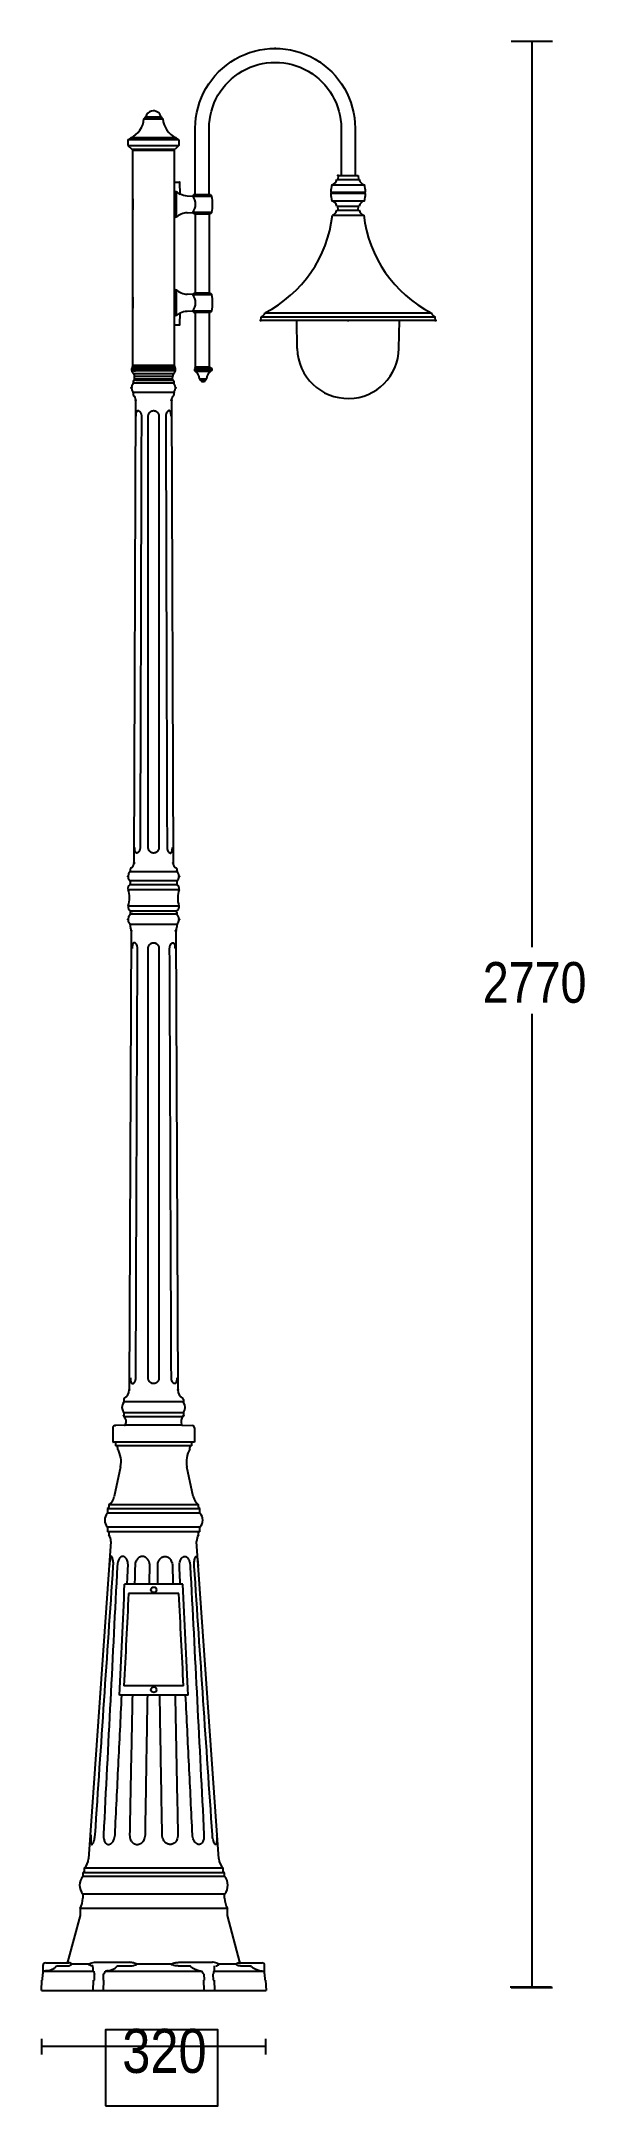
# Model space of a CAD drawing. Extents: x 0 to 113, y 0 to 427.
import ezdxf

# ---------------------------------------------------------------- set-up
doc = ezdxf.new("R2010")
doc.units = 0
doc.layers.add('LIVELLO_1', color=160, linetype='Continuous')
doc.styles.add('STD', font='txt')

# ---------------------------------------------------------------- blocks, each defined once
blk = doc.blocks.new('AI9-BLK1')
at = {"layer": 'LIVELLO_1', "color": 7}
for p, q in [((41.36, 213.54), (49.91, 213.54)), ((45.63, 213.54), (45.63, 26.06)), ((-34.58, 197.49), (-30.67, 197.49)), ((-34.24, 197.89), (-31.02, 197.89)), ((-37.89, 193.17), (-37.91, 192)), ((-27.37, 193.17), (-37.89, 193.17)), ((-27.93, 193.56), (-37.32, 193.56)), ((-27.37, 193.17), (-27.35, 192)), ((-37.91, 192), (-37.13, 191.21)), ((-37.91, 192), (-27.35, 192)), ((-37.13, 191.21), (-28.13, 191.21)), ((-28.29, 190.98), (-36.91, 190.98)), ((-36.91, 146.3), (-36.91, 190.98)), ((-28.29, 190.96), (-36.91, 190.96)), ((-35.33, 190.98), (-35.33, 191.12)), ((-35.33, 190.96), (-35.33, 191.1)), ((-35.2, 191.08), (-35.2, 191.21)), ((-29.87, 191.12), (-29.87, 190.98)), ((-29.87, 191.1), (-29.87, 190.96)), ((-29.74, 191.21), (-29.74, 191.08)), ((-28.29, 146.3), (-28.29, 190.98)), ((-27.35, 192), (-28.13, 191.21)), ((-28.29, 184.41), (-27.21, 184.41)), ((-27.09, 181.88), (-27.14, 184.34)), ((4.26, 183.83), (11, 183.83)), ((5.33, 184.91), (9.93, 184.91)), ((5.54, 185.76), (5.5, 184.91)), ((5.54, 185.76), (9.71, 185.76)), ((9.71, 185.76), (9.76, 184.91)), ((-36.91, 180.95), (-36.91, 178.67)), ((-27.91, 182.45), (-27.91, 177.11)), ((-25.67, 181.58), (-24.55, 181.52)), ((-24.55, 181.52), (-20.53, 181.52)), ((-24.09, 181.82), (-24.26, 181.81)), ((-24.09, 181.82), (-21, 181.82)), ((-21, 181.82), (-20.82, 181.81)), ((4.04, 182.32), (11.22, 182.32)), ((11.22, 182.03), (4.04, 182.03)), ((4.26, 180.52), (11, 180.52)), ((-25.67, 178.05), (-24.55, 178.1)), ((-20.53, 178.1), (-24.55, 178.1)), ((-24.09, 177.8), (-24.26, 177.81)), ((-24.09, 177.8), (-21, 177.8)), ((-23.98, 177.8), (-23.98, 161.42)), ((-21.11, 177.81), (-21.11, 161.42)), ((-21, 177.8), (-20.82, 177.81)), ((4.38, 177.55), (10.88, 177.55)), ((5.32, 178.58), (5.95, 178.58)), ((5.33, 179.44), (9.93, 179.44)), ((5.54, 178.58), (5.5, 179.44)), ((5.95, 178.58), (9.94, 178.58)), ((9.71, 178.58), (9.76, 179.44)), ((-36.91, 160.55), (-36.91, 158.27)), ((-27.91, 162.12), (-27.91, 156.77)), ((-24.55, 161.12), (-25.67, 161.18)), ((-24.55, 161.12), (-20.53, 161.12)), ((-24.26, 161.4), (-24.09, 161.42)), ((-21, 161.42), (-24.09, 161.42)), ((-20.82, 161.4), (-21, 161.42)), ((-27.21, 154.81), (-28.29, 154.81)), ((-27.14, 154.89), (-27.09, 157.34)), ((-24.55, 157.7), (-25.67, 157.64)), ((-20.53, 157.7), (-24.55, 157.7)), ((-24.26, 157.42), (-24.09, 157.4)), ((-21, 157.4), (-24.09, 157.4)), ((-23.98, 157.4), (-23.98, 145.97)), ((-21.11, 157.4), (-21.11, 145.97)), ((-20.82, 157.42), (-21, 157.4)), ((-10.44, 155.75), (-10.35, 156.47)), ((25.7, 155.75), (-10.44, 155.75)), ((25.61, 156.47), (-10.35, 156.47)), ((-9.57, 157.34), (24.83, 157.34)), ((-2.88, 149.94), (-2.99, 155.75)), ((18.13, 149.94), (18.25, 155.75)), ((25.7, 155.75), (25.61, 156.47)), ((-37.12, 145.37), (-37.12, 145.8)), ((-37.12, 145.8), (-36.65, 145.8)), ((-37.12, 145.37), (-36.65, 145.37)), ((-36.91, 146.45), (-36.91, 146.16)), ((-28.43, 146.45), (-36.91, 146.45)), ((-36.91, 146.3), (-28.29, 146.3)), ((-36.91, 146.16), (-28.43, 146.16)), ((-36.37, 145.8), (-32.6, 145.8)), ((-36.37, 145.37), (-32.6, 145.37)), ((-32.6, 145.8), (-28.07, 145.8)), ((-32.6, 145.37), (-28.07, 145.37)), ((-28.07, 145.37), (-28.07, 145.8)), ((-23.95, 146.02), (-24.16, 145.68)), ((-24.16, 145.68), (-20.58, 145.68)), ((-24.16, 145.68), (-24.16, 145.52)), ((-24.16, 145.52), (-20.58, 145.52)), ((-24.16, 145.52), (-24.16, 145.38)), ((-20.58, 145.38), (-24.16, 145.38)), ((-21.11, 145.97), (-23.98, 145.97)), ((-21.11, 145.95), (-23.98, 145.95)), ((-23.95, 146.02), (-20.79, 146.02)), ((-20.98, 146.07), (-23.85, 146.07)), ((-20.79, 146.02), (-20.58, 145.68)), ((-20.58, 145.68), (-20.58, 145.52)), ((-20.58, 145.52), (-20.58, 145.38)), ((-36.8, 144.8), (-32.6, 144.8)), ((-36.8, 143.18), (-36.8, 142.76)), ((-28.4, 142.76), (-36.8, 142.76)), ((-36.19, 143.43), (-36.58, 143.4)), ((-36.56, 144.26), (-32.6, 144.26)), ((-36.53, 143.71), (-36.56, 144.26)), ((-36.53, 143.71), (-32.6, 143.71)), ((-36.24, 143.43), (-32.6, 143.43)), ((-29.01, 143.43), (-36.19, 143.43)), ((-32.6, 144.8), (-28.39, 144.8)), ((-32.6, 144.26), (-28.64, 144.26)), ((-32.6, 143.71), (-28.66, 143.71)), ((-32.6, 143.43), (-28.95, 143.43)), ((-29.01, 143.43), (-28.61, 143.4)), ((-28.66, 143.71), (-28.64, 144.26)), ((-28.4, 143.18), (-28.4, 142.76)), ((-24.02, 145.25), (-20.73, 145.25)), ((-23.09, 143.67), (-21.65, 143.67)), ((-23.09, 143.67), (-22.97, 143.47)), ((-22.97, 143.47), (-21.78, 143.47)), ((-22.37, 143.13), (-22.37, 143.13)), ((-21.65, 143.67), (-21.78, 143.47)), ((-28.4, 140.87), (-36.8, 140.87)), ((-36.8, 140.87), (-36.8, 140.34)), ((-36.62, 43.47), (-36.3, 139.29)), ((-28.9, 139.29), (-28.58, 43.47)), ((-28.4, 140.87), (-28.4, 140.34)), ((-27.69, 38.95), (-37.51, 38.95)), ((-27.71, 41.6), (-37.48, 41.6)), ((-27.71, 39.79), (-37.48, 39.79)), ((-37.41, 42.23), (-37.41, 41.76)), ((-37.41, 39.62), (-37.41, 39.14)), ((-27.78, 42.23), (-27.78, 41.76)), ((-27.78, 39.62), (-27.78, 39.14)), ((-37.86, 37.97), (-27.33, 37.97)), ((-37.84, 34.61), (-27.36, 34.61)), ((-37.41, 33.25), (-37.41, 32.85)), ((-27.78, 32.85), (-37.41, 32.85)), ((-27.78, 30.71), (-37.41, 30.71)), ((-37.41, 30.71), (-37.41, 30.16)), ((-37.2, 33.47), (-36.91, 33.5)), ((-28.12, 33.5), (-37.07, 33.5)), ((-28.29, 33.5), (-36.91, 33.5)), ((-28, 33.47), (-28.29, 33.5)), ((-27.78, 33.25), (-27.78, 32.85)), ((-27.78, 30.71), (-27.78, 30.16)), ((-37.2, 29.42), (-37.63, -65.62)), ((-28, 29.42), (-27.57, -65.62)), ((45.63, 12.21), (45.63, -189.3)), ((-38.78, -67.56), (-38.78, -68.08)), ((-26.42, -68.08), (-38.78, -68.08)), ((-26.42, -67.56), (-26.42, -68.08)), ((-26.42, -70.37), (-38.78, -70.37)), ((-38.78, -70.37), (-38.78, -70.93)), ((-38.71, -71.08), (-26.48, -71.08)), ((-26.42, -70.37), (-26.42, -70.93)), ((-41.04, -73.42), (-41.04, -76.44)), ((-41.04, -76.44), (-40.97, -76.44)), ((-38.58, -72.92), (-40.61, -72.99)), ((-40.46, -76.44), (-40.46, -77.15)), ((-37.65, -72.92), (-38.58, -72.92)), ((-27.54, -72.92), (-37.65, -72.92)), ((-26.62, -72.92), (-27.54, -72.92)), ((-26.62, -72.92), (-24.59, -72.99)), ((-24.66, -77.15), (-24.66, -76.44)), ((-24.16, -76.44), (-24.29, -76.44)), ((-24.16, -73.42), (-24.16, -76.44)), ((-32.55, -77.15), (-40.46, -77.15)), ((-40.03, -77.51), (-40.03, -77.87)), ((-24.66, -77.15), (-32.58, -77.15)), ((-25.1, -77.87), (-25.1, -77.51)), ((-39.42, -81.51), (-40.74, -87.69)), ((-24.39, -87.69), (-25.71, -81.51)), ((-41.82, -89.39), (-41.82, -89.84)), ((-32.55, -89.39), (-41.82, -89.39)), ((-23.3, -89.39), (-32.58, -89.39)), ((-23.3, -89.84), (-23.3, -89.39)), ((-42.12, -90.13), (-42.12, -91.13)), ((-42.12, -90.13), (-23.01, -90.13)), ((-32.55, -91.13), (-42.12, -91.13)), ((-42.12, -94.01), (-42.12, -95.01)), ((-23.01, -94.01), (-42.12, -94.01)), ((-23.01, -91.13), (-32.58, -91.13)), ((-23.01, -91.13), (-23.01, -90.13)), ((-23.01, -95.01), (-23.01, -94.01)), ((-41.43, -97.01), (-46.03, -162.68)), ((-41.82, -95.01), (-42.12, -95.01)), ((-41.82, -95.01), (-41.82, -95.61)), ((-23.3, -95.01), (-41.82, -95.01)), ((-19.1, -162.68), (-23.69, -97.01)), ((-23.3, -95.61), (-23.3, -95.01)), ((-23.01, -95.01), (-23.3, -95.01)), ((-26.55, -105.83), (-38.58, -105.83)), ((-27.36, -107.77), (-37.77, -107.77)), ((-26.41, -126.88), (-38.72, -126.88)), ((-25.46, -128.81), (-39.67, -128.81)), ((-47.22, -165.58), (-47.22, -166.29)), ((-17.91, -166.29), (-47.22, -166.29)), ((-17.92, -165.58), (-47.21, -165.58)), ((-46.93, -164.57), (-46.93, -165.29)), ((-18.2, -164.57), (-46.93, -164.57)), ((-18.2, -165.29), (-18.2, -164.57)), ((-17.91, -166.29), (-17.91, -165.58)), ((-32.55, -169.96), (-47.23, -169.96)), ((-47.23, -169.96), (-47.23, -170.82)), ((-17.9, -169.96), (-32.58, -169.96)), ((-17.9, -170.82), (-17.9, -169.96)), ((-47.79, -174.38), (-50.39, -184.08)), ((-32.55, -172.94), (-47.79, -172.94)), ((-47.79, -172.94), (-47.79, -174.38)), ((-17.34, -172.94), (-32.58, -172.94)), ((-17.34, -174.38), (-17.34, -172.94)), ((-14.74, -184.08), (-17.34, -174.38)), ((-55.81, -189.93), (-55.68, -187.78)), ((-55.68, -187.78), (-55.55, -187.78)), ((-55.55, -187.78), (-55.48, -186.5)), ((-55.48, -184.76), (-55.48, -186.5)), ((-55.48, -185.89), (-44.96, -185.89)), ((-54.9, -184.19), (-50.06, -184.19)), ((-52.67, -184.83), (-50.48, -184.83)), ((-49.58, -184.41), (-45.91, -184.41)), ((-45.15, -184.83), (-45.41, -184.83)), ((-45.11, -189.93), (-45.04, -187.78)), ((-45.04, -187.78), (-44.84, -187.78)), ((-44.84, -187.78), (-44.81, -186.51)), ((-44.74, -184.08), (-37.74, -184.08)), ((-42.98, -187.78), (-42.94, -186.49)), ((-42.98, -187.78), (-42.87, -187.78)), ((-42.93, -189.93), (-42.87, -187.78)), ((-42.57, -185.89), (-32.55, -185.89)), ((-40.1, -184.83), (-37.63, -184.83)), ((-36.23, -184.41), (-32.55, -184.41)), ((-32.58, -184.41), (-28.9, -184.41)), ((-32.58, -185.89), (-22.56, -185.89)), ((-27.5, -184.83), (-25.03, -184.83)), ((-27.39, -184.08), (-20.38, -184.08)), ((-22.26, -187.78), (-22.2, -189.93)), ((-22.26, -187.78), (-22.15, -187.78)), ((-22.19, -186.49), (-22.15, -187.78)), ((-20.32, -186.51), (-20.28, -187.78)), ((-20.28, -187.78), (-20.09, -187.78)), ((-20.16, -185.89), (-9.65, -185.89)), ((-20.09, -187.78), (-20.02, -189.93)), ((-19.22, -184.41), (-15.55, -184.41)), ((-15.07, -184.19), (-10.23, -184.19)), ((-14.65, -184.83), (-12.46, -184.83)), ((-9.65, -186.5), (-9.65, -184.76)), ((-9.65, -186.5), (-9.58, -187.78)), ((-9.58, -187.78), (-9.45, -187.78)), ((-9.45, -187.78), (-9.32, -189.93)), ((-55.81, -189.93), (-45.11, -189.93)), ((-45.11, -189.93), (-42.93, -189.93)), ((-42.93, -189.93), (-32.55, -189.93)), ((-32.58, -189.93), (-22.2, -189.93)), ((-22.2, -189.93), (-20.02, -189.93)), ((-20.02, -189.93), (-9.32, -189.93)), ((41.17, -189.19), (49.72, -189.19)), ((41.36, -189.29), (49.91, -189.29)), ((-55.76, -199.93), (-55.76, -203.15)), ((-9.45, -199.93), (-9.45, -203.15)), ((-9.45, -201.54), (-55.76, -201.54))]:
    blk.add_line(p, q, dxfattribs=at)
at = {"layer": 'LIVELLO_1', "color": 250}
blk.add_line((-24.14, 145.52), (-20.6, 145.52), dxfattribs=at)
at = {"layer": 'LIVELLO_1', "color": 7}
for points in [[(-24.29, -76.44), (-32.6, -76.44), (-40.97, -76.44)], [(-45.15, -184.83), (-45.15, -184.8), (-45.15, -184.76)]]:
    blk.add_lwpolyline(points, dxfattribs=at)
blk.add_lwpolyline([(-42.52, -213.77), (-19.34, -213.77), (-19.34, -198.04), (-42.52, -198.04)], close=True, dxfattribs=at)
for centre, radius in [((0.18, 206.85), 0.0674), ((-21.1, 181.82), 0.0663), ((5.55, 178.58), 0.0664), ((-21.1, 157.4), 0.0663), ((-10.44, 155.75), 0.0679), ((-23.98, 145.95), 0.0663), ((-23.98, 145.97), 0.0663), ((-21.1, 145.97), 0.0663), ((-21.1, 145.97), 0.0663), ((-21.1, 145.97), 0.0663), ((-21.11, 145.95), 0.0663), ((-21.11, 145.95), 0.0663), ((-21.11, 145.95), 0.0663), ((-28.58, 43.47), 0.0663), ((-37.89, 31.78), 0.0663), ((-37.19, 33.47), 0.0664), ((-27.3, 31.78), 0.0663), ((-28, 29.42), 0.0674), ((-27.57, -65.58), 0.0663), ((-32.56, -106.98), 0.575), ((-32.56, -127.67), 0.575)]:
    blk.add_circle(centre, radius, dxfattribs=at)
for centre, major_axis, ratio in [((-7.46, 212.06), (0.0668, 0), 0.987198), ((1.78, 209.24), (0.001, -0.0679), 0.984657), ((5.55, 185.76), (0.0664, 0), 0.934112), ((9.07, 185.76), (0.0663, 0), 0.935357), ((7.63, 155.75), (-0.0016, -0.0679), 0.976903), ((25.69, 155.75), (0.0006, -0.0679), 0.96316), ((25.69, 155.75), (0.0006, -0.0679), 0.96316), ((25.69, 155.75), (0.0006, -0.0679), 0.96316), ((-28.29, 146.3), (-0.0004, -0.0679), 0.978407), ((-23.85, 146.07), (0.001, -0.0677), 0.987162), ((-20.98, 146.07), (0.0005, -0.0677), 0.979615), ((-20.98, 146.07), (0.0005, -0.0677), 0.979615), ((-20.98, 146.07), (0.0005, -0.0677), 0.979615), ((-37.16, 141.81), (-0.0015, -0.0679), 0.978199), ((-36.58, 143.4), (-0.0004, -0.0679), 0.978407), ((-28.95, 143.43), (0.0674, 0), 0.94888), ((-28.03, 141.81), (0.0004, -0.0679), 0.963179), ((-36.8, 140.87), (0.0015, -0.0679), 0.978199), ((-36.3, 139.25), (0.0015, -0.0679), 0.978199), ((-28.9, 139.25), (0.0005, -0.0679), 0.977129), ((-28.4, 140.87), (-0.0016, -0.0679), 0.976903), ((-36.62, 43.47), (0.0668, 0), 0.98462), ((-37.89, 40.69), (0.0663, 0), 0.961323), ((-37.41, 41.76), (0.0674, 0), 0.977012), ((-27.79, 41.76), (0.0674, 0), 0.977735), ((-27.3, 40.69), (0.0663, 0), 0.961071), ((-37.41, 30.71), (0.0674, 0), 0.94888), ((-37.07, 33.5), (0.0004, -0.0718), 0.924444), ((-27.79, 30.71), (0.0674, 0), 0.949624), ((-37.19, 29.43), (0.0664, 0), 0.931519), ((-37.63, -65.62), (-0.0014, -0.0677), 0.979441), ((-38.77, -70.93), (-0.0016, -0.0679), 0.976903), ((-26.42, -70.93), (-0.0005, -0.0679), 0.977129), ((-40.61, -72.99), (0.0664, 0), 0.933875)]:
    blk.add_ellipse(centre, major_axis=major_axis, ratio=ratio, dxfattribs=at)
for points, knots in [([(-23.98, 181.82), (-23.98, 181.82), (-23.98, 195.54), (-23.98, 195.54), (-23.98, 201.44), (-20.83, 206.89), (-15.72, 209.85), (-10.6, 212.8), (-4.31, 212.8), (0.8, 209.85), (5.92, 206.89), (9.07, 201.44), (9.07, 195.54), (9.07, 195.54), (9.07, 185.76), (9.07, 185.76)], [0, 0, 0, 0, 1, 1, 1, 2, 2, 2, 3, 3, 3, 4, 4, 4, 5, 5, 5, 5]), ([(-21.11, 181.82), (-21.11, 181.82), (-21.11, 195.54), (-21.11, 195.54), (-21.11, 200.42), (-18.5, 204.92), (-14.28, 207.36), (-10.06, 209.79), (-4.85, 209.79), (-0.63, 207.36), (3.59, 204.92), (6.19, 200.42), (6.19, 195.54), (6.19, 195.54), (6.19, 185.76), (6.19, 185.76)], [0, 0, 0, 0, 1, 1, 1, 2, 2, 2, 3, 3, 3, 4, 4, 4, 5, 5, 5, 5]), ([(-31.02, 197.89), (-31.25, 198.78), (-32.16, 199.31), (-33.05, 199.08), (-33.63, 198.93), (-34.09, 198.48), (-34.23, 197.89)], [0, 0, 0, 0, 1, 1, 1, 2, 2, 2, 2]), ([(4.04, 182.03), (4.12, 182.03), (4.18, 182.09), (4.18, 182.17), (4.18, 182.25), (4.12, 182.32), (4.04, 182.32)], [0, 0, 0, 0, 1, 1, 1, 2, 2, 2, 2]), ([(11.22, 182.32), (11.14, 182.32), (11.08, 182.25), (11.08, 182.17), (11.08, 182.09), (11.14, 182.03), (11.22, 182.03)], [0, 0, 0, 0, 1, 1, 1, 2, 2, 2, 2]), ([(-2.88, 149.94), (-2.78, 144.13), (2, 139.51), (7.81, 139.61), (13.47, 139.7), (18.04, 144.27), (18.13, 149.94)], [0, 0, 0, 0, 1, 1, 1, 2, 2, 2, 2]), ([(-36.91, 146.16), (-36.83, 146.16), (-36.76, 146.22), (-36.76, 146.3), (-36.76, 146.38), (-36.83, 146.45), (-36.91, 146.45)], [0, 0, 0, 0, 1, 1, 1, 2, 2, 2, 2]), ([(-36.84, 146.16), (-36.76, 146.16), (-36.69, 146.22), (-36.69, 146.3), (-36.69, 146.38), (-36.76, 146.45), (-36.84, 146.45)], [0, 0, 0, 0, 1, 1, 1, 2, 2, 2, 2]), ([(-36.76, 146.16), (-36.69, 146.16), (-36.62, 146.22), (-36.62, 146.3), (-36.62, 146.38), (-36.69, 146.45), (-36.76, 146.45)], [0, 0, 0, 0, 1, 1, 1, 2, 2, 2, 2]), ([(-36.69, 146.16), (-36.61, 146.16), (-36.55, 146.22), (-36.55, 146.3), (-36.55, 146.38), (-36.61, 146.45), (-36.69, 146.45)], [0, 0, 0, 0, 1, 1, 1, 2, 2, 2, 2]), ([(-36.65, 145.8), (-36.64, 145.82), (-36.63, 145.84), (-36.62, 145.86), (-36.61, 145.88), (-36.59, 145.89), (-36.57, 145.9), (-36.56, 145.91), (-36.55, 145.92), (-36.54, 145.93), (-36.53, 145.93), (-36.52, 145.94), (-36.5, 145.94), (-36.5, 145.95), (-36.49, 145.95), (-36.48, 145.95), (-36.48, 145.95), (-36.47, 145.95), (-36.46, 145.94), (-36.45, 145.94), (-36.44, 145.93), (-36.43, 145.93), (-36.42, 145.92), (-36.41, 145.91), (-36.41, 145.9), (-36.39, 145.89), (-36.39, 145.87), (-36.38, 145.86), (-36.38, 145.84), (-36.37, 145.82), (-36.37, 145.8)], [0, 0, 0, 0, 1, 1, 1, 2, 2, 2, 3, 3, 3, 4, 4, 4, 5, 5, 5, 6, 6, 6, 7, 7, 7, 8, 8, 8, 9, 9, 9, 10, 10, 10, 10]), ([(-36.37, 145.37), (-36.37, 145.35), (-36.38, 145.33), (-36.38, 145.31), (-36.39, 145.3), (-36.39, 145.28), (-36.41, 145.27), (-36.41, 145.26), (-36.42, 145.25), (-36.43, 145.25), (-36.44, 145.23), (-36.45, 145.23), (-36.46, 145.23), (-36.47, 145.23), (-36.48, 145.23), (-36.48, 145.23), (-36.49, 145.23), (-36.5, 145.23), (-36.5, 145.23), (-36.52, 145.23), (-36.53, 145.23), (-36.54, 145.24), (-36.55, 145.25), (-36.56, 145.26), (-36.57, 145.27), (-36.59, 145.28), (-36.61, 145.29), (-36.62, 145.31), (-36.63, 145.33), (-36.64, 145.35), (-36.65, 145.37)], [0, 0, 0, 0, 1, 1, 1, 2, 2, 2, 3, 3, 3, 4, 4, 4, 5, 5, 5, 6, 6, 6, 7, 7, 7, 8, 8, 8, 9, 9, 9, 10, 10, 10, 10]), ([(-36.62, 146.16), (-36.54, 146.16), (-36.48, 146.22), (-36.48, 146.3), (-36.48, 146.38), (-36.54, 146.45), (-36.62, 146.45)], [0, 0, 0, 0, 1, 1, 1, 2, 2, 2, 2]), ([(-36.55, 146.16), (-36.47, 146.16), (-36.4, 146.22), (-36.4, 146.3), (-36.4, 146.38), (-36.47, 146.45), (-36.55, 146.45)], [0, 0, 0, 0, 1, 1, 1, 2, 2, 2, 2]), ([(-36.48, 146.16), (-36.4, 146.16), (-36.33, 146.22), (-36.33, 146.3), (-36.33, 146.38), (-36.4, 146.45), (-36.48, 146.45)], [0, 0, 0, 0, 1, 1, 1, 2, 2, 2, 2]), ([(-36.4, 146.16), (-36.32, 146.16), (-36.26, 146.22), (-36.26, 146.3), (-36.26, 146.38), (-36.32, 146.45), (-36.4, 146.45)], [0, 0, 0, 0, 1, 1, 1, 2, 2, 2, 2]), ([(-36.33, 146.16), (-36.25, 146.16), (-36.19, 146.22), (-36.19, 146.3), (-36.19, 146.38), (-36.25, 146.45), (-36.33, 146.45)], [0, 0, 0, 0, 1, 1, 1, 2, 2, 2, 2]), ([(-36.26, 146.16), (-36.18, 146.16), (-36.12, 146.22), (-36.12, 146.3), (-36.12, 146.38), (-36.18, 146.45), (-36.26, 146.45)], [0, 0, 0, 0, 1, 1, 1, 2, 2, 2, 2]), ([(-36.19, 146.16), (-36.11, 146.16), (-36.05, 146.22), (-36.05, 146.3), (-36.05, 146.38), (-36.11, 146.45), (-36.19, 146.45)], [0, 0, 0, 0, 1, 1, 1, 2, 2, 2, 2]), ([(-36.12, 146.16), (-36.04, 146.16), (-35.97, 146.22), (-35.97, 146.3), (-35.97, 146.38), (-36.04, 146.45), (-36.12, 146.45)], [0, 0, 0, 0, 1, 1, 1, 2, 2, 2, 2]), ([(-36.05, 146.16), (-35.97, 146.16), (-35.9, 146.22), (-35.9, 146.3), (-35.9, 146.38), (-35.97, 146.45), (-36.05, 146.45)], [0, 0, 0, 0, 1, 1, 1, 2, 2, 2, 2]), ([(-35.97, 146.16), (-35.89, 146.16), (-35.83, 146.22), (-35.83, 146.3), (-35.83, 146.38), (-35.89, 146.45), (-35.97, 146.45)], [0, 0, 0, 0, 1, 1, 1, 2, 2, 2, 2]), ([(-35.9, 146.16), (-35.82, 146.16), (-35.76, 146.22), (-35.76, 146.3), (-35.76, 146.38), (-35.82, 146.45), (-35.9, 146.45)], [0, 0, 0, 0, 1, 1, 1, 2, 2, 2, 2]), ([(-35.83, 146.16), (-35.75, 146.16), (-35.69, 146.22), (-35.69, 146.3), (-35.69, 146.38), (-35.75, 146.45), (-35.83, 146.45)], [0, 0, 0, 0, 1, 1, 1, 2, 2, 2, 2]), ([(-35.76, 146.16), (-35.68, 146.16), (-35.61, 146.22), (-35.61, 146.3), (-35.61, 146.38), (-35.68, 146.45), (-35.76, 146.45)], [0, 0, 0, 0, 1, 1, 1, 2, 2, 2, 2]), ([(-35.69, 146.16), (-35.61, 146.16), (-35.54, 146.22), (-35.54, 146.3), (-35.54, 146.38), (-35.61, 146.45), (-35.69, 146.45)], [0, 0, 0, 0, 1, 1, 1, 2, 2, 2, 2]), ([(-35.61, 146.16), (-35.53, 146.16), (-35.47, 146.22), (-35.47, 146.3), (-35.47, 146.38), (-35.53, 146.45), (-35.61, 146.45)], [0, 0, 0, 0, 1, 1, 1, 2, 2, 2, 2]), ([(-35.54, 146.16), (-35.46, 146.16), (-35.4, 146.22), (-35.4, 146.3), (-35.4, 146.38), (-35.46, 146.45), (-35.54, 146.45)], [0, 0, 0, 0, 1, 1, 1, 2, 2, 2, 2]), ([(-35.47, 146.16), (-35.39, 146.16), (-35.33, 146.22), (-35.33, 146.3), (-35.33, 146.38), (-35.39, 146.45), (-35.47, 146.45)], [0, 0, 0, 0, 1, 1, 1, 2, 2, 2, 2]), ([(-35.4, 146.16), (-35.32, 146.16), (-35.26, 146.22), (-35.26, 146.3), (-35.26, 146.38), (-35.32, 146.45), (-35.4, 146.45)], [0, 0, 0, 0, 1, 1, 1, 2, 2, 2, 2]), ([(-35.33, 146.16), (-35.25, 146.16), (-35.18, 146.22), (-35.18, 146.3), (-35.18, 146.38), (-35.25, 146.45), (-35.33, 146.45)], [0, 0, 0, 0, 1, 1, 1, 2, 2, 2, 2]), ([(-35.26, 146.16), (-35.18, 146.16), (-35.11, 146.22), (-35.11, 146.3), (-35.11, 146.38), (-35.18, 146.45), (-35.26, 146.45)], [0, 0, 0, 0, 1, 1, 1, 2, 2, 2, 2]), ([(-35.18, 146.16), (-35.1, 146.16), (-35.04, 146.22), (-35.04, 146.3), (-35.04, 146.38), (-35.1, 146.45), (-35.18, 146.45)], [0, 0, 0, 0, 1, 1, 1, 2, 2, 2, 2]), ([(-35.11, 146.16), (-35.03, 146.16), (-34.97, 146.22), (-34.97, 146.3), (-34.97, 146.38), (-35.03, 146.45), (-35.11, 146.45)], [0, 0, 0, 0, 1, 1, 1, 2, 2, 2, 2]), ([(-35.04, 146.16), (-34.96, 146.16), (-34.9, 146.22), (-34.9, 146.3), (-34.9, 146.38), (-34.96, 146.45), (-35.04, 146.45)], [0, 0, 0, 0, 1, 1, 1, 2, 2, 2, 2]), ([(-34.97, 146.16), (-34.89, 146.16), (-34.82, 146.22), (-34.82, 146.3), (-34.82, 146.38), (-34.89, 146.45), (-34.97, 146.45)], [0, 0, 0, 0, 1, 1, 1, 2, 2, 2, 2]), ([(-34.9, 146.16), (-34.82, 146.16), (-34.75, 146.22), (-34.75, 146.3), (-34.75, 146.38), (-34.82, 146.45), (-34.9, 146.45)], [0, 0, 0, 0, 1, 1, 1, 2, 2, 2, 2]), ([(-34.82, 146.16), (-34.75, 146.16), (-34.68, 146.22), (-34.68, 146.3), (-34.68, 146.38), (-34.75, 146.45), (-34.82, 146.45)], [0, 0, 0, 0, 1, 1, 1, 2, 2, 2, 2]), ([(-34.75, 146.16), (-34.67, 146.16), (-34.61, 146.22), (-34.61, 146.3), (-34.61, 146.38), (-34.67, 146.45), (-34.75, 146.45)], [0, 0, 0, 0, 1, 1, 1, 2, 2, 2, 2]), ([(-34.68, 146.16), (-34.6, 146.16), (-34.54, 146.22), (-34.54, 146.3), (-34.54, 146.38), (-34.6, 146.45), (-34.68, 146.45)], [0, 0, 0, 0, 1, 1, 1, 2, 2, 2, 2]), ([(-34.61, 146.16), (-34.53, 146.16), (-34.47, 146.22), (-34.47, 146.3), (-34.47, 146.38), (-34.53, 146.45), (-34.61, 146.45)], [0, 0, 0, 0, 1, 1, 1, 2, 2, 2, 2]), ([(-34.54, 146.16), (-34.46, 146.16), (-34.39, 146.22), (-34.39, 146.3), (-34.39, 146.38), (-34.46, 146.45), (-34.54, 146.45)], [0, 0, 0, 0, 1, 1, 1, 2, 2, 2, 2]), ([(-34.47, 146.16), (-34.39, 146.16), (-34.32, 146.22), (-34.32, 146.3), (-34.32, 146.38), (-34.39, 146.45), (-34.47, 146.45)], [0, 0, 0, 0, 1, 1, 1, 2, 2, 2, 2]), ([(-34.39, 146.16), (-34.31, 146.16), (-34.25, 146.22), (-34.25, 146.3), (-34.25, 146.38), (-34.31, 146.45), (-34.39, 146.45)], [0, 0, 0, 0, 1, 1, 1, 2, 2, 2, 2]), ([(-34.32, 146.16), (-34.24, 146.16), (-34.18, 146.22), (-34.18, 146.3), (-34.18, 146.38), (-34.24, 146.45), (-34.32, 146.45)], [0, 0, 0, 0, 1, 1, 1, 2, 2, 2, 2]), ([(-34.25, 146.16), (-34.17, 146.16), (-34.11, 146.22), (-34.11, 146.3), (-34.11, 146.38), (-34.17, 146.45), (-34.25, 146.45)], [0, 0, 0, 0, 1, 1, 1, 2, 2, 2, 2]), ([(-34.18, 146.16), (-34.1, 146.16), (-34.03, 146.22), (-34.03, 146.3), (-34.03, 146.38), (-34.1, 146.45), (-34.18, 146.45)], [0, 0, 0, 0, 1, 1, 1, 2, 2, 2, 2]), ([(-34.11, 146.16), (-34.03, 146.16), (-33.96, 146.22), (-33.96, 146.3), (-33.96, 146.38), (-34.03, 146.45), (-34.11, 146.45)], [0, 0, 0, 0, 1, 1, 1, 2, 2, 2, 2]), ([(-34.03, 146.16), (-33.95, 146.16), (-33.89, 146.22), (-33.89, 146.3), (-33.89, 146.38), (-33.95, 146.45), (-34.03, 146.45)], [0, 0, 0, 0, 1, 1, 1, 2, 2, 2, 2]), ([(-33.96, 146.16), (-33.88, 146.16), (-33.82, 146.22), (-33.82, 146.3), (-33.82, 146.38), (-33.88, 146.45), (-33.96, 146.45)], [0, 0, 0, 0, 1, 1, 1, 2, 2, 2, 2]), ([(-33.89, 146.16), (-33.81, 146.16), (-33.75, 146.22), (-33.75, 146.3), (-33.75, 146.38), (-33.81, 146.45), (-33.89, 146.45)], [0, 0, 0, 0, 1, 1, 1, 2, 2, 2, 2]), ([(-33.82, 146.16), (-33.74, 146.16), (-33.67, 146.22), (-33.67, 146.3), (-33.67, 146.38), (-33.74, 146.45), (-33.82, 146.45)], [0, 0, 0, 0, 1, 1, 1, 2, 2, 2, 2]), ([(-33.75, 146.16), (-33.67, 146.16), (-33.6, 146.22), (-33.6, 146.3), (-33.6, 146.38), (-33.67, 146.45), (-33.75, 146.45)], [0, 0, 0, 0, 1, 1, 1, 2, 2, 2, 2]), ([(-33.67, 146.16), (-33.6, 146.16), (-33.53, 146.22), (-33.53, 146.3), (-33.53, 146.38), (-33.6, 146.45), (-33.67, 146.45)], [0, 0, 0, 0, 1, 1, 1, 2, 2, 2, 2]), ([(-33.6, 146.16), (-33.52, 146.16), (-33.46, 146.22), (-33.46, 146.3), (-33.46, 146.38), (-33.52, 146.45), (-33.6, 146.45)], [0, 0, 0, 0, 1, 1, 1, 2, 2, 2, 2]), ([(-33.53, 146.16), (-33.45, 146.16), (-33.39, 146.22), (-33.39, 146.3), (-33.39, 146.38), (-33.45, 146.45), (-33.53, 146.45)], [0, 0, 0, 0, 1, 1, 1, 2, 2, 2, 2]), ([(-33.46, 146.16), (-33.38, 146.16), (-33.32, 146.22), (-33.32, 146.3), (-33.32, 146.38), (-33.38, 146.45), (-33.46, 146.45)], [0, 0, 0, 0, 1, 1, 1, 2, 2, 2, 2]), ([(-33.39, 146.16), (-33.31, 146.16), (-33.24, 146.22), (-33.24, 146.3), (-33.24, 146.38), (-33.31, 146.45), (-33.39, 146.45)], [0, 0, 0, 0, 1, 1, 1, 2, 2, 2, 2]), ([(-33.32, 146.16), (-33.24, 146.16), (-33.17, 146.22), (-33.17, 146.3), (-33.17, 146.38), (-33.24, 146.45), (-33.32, 146.45)], [0, 0, 0, 0, 1, 1, 1, 2, 2, 2, 2]), ([(-33.24, 146.16), (-33.17, 146.16), (-33.1, 146.22), (-33.1, 146.3), (-33.1, 146.38), (-33.17, 146.45), (-33.24, 146.45)], [0, 0, 0, 0, 1, 1, 1, 2, 2, 2, 2]), ([(-33.17, 146.16), (-33.09, 146.16), (-33.03, 146.22), (-33.03, 146.3), (-33.03, 146.38), (-33.09, 146.45), (-33.17, 146.45)], [0, 0, 0, 0, 1, 1, 1, 2, 2, 2, 2]), ([(-33.1, 146.16), (-33.02, 146.16), (-32.96, 146.22), (-32.96, 146.3), (-32.96, 146.38), (-33.02, 146.45), (-33.1, 146.45)], [0, 0, 0, 0, 1, 1, 1, 2, 2, 2, 2]), ([(-33.03, 146.16), (-32.95, 146.16), (-32.88, 146.22), (-32.88, 146.3), (-32.88, 146.38), (-32.95, 146.45), (-33.03, 146.45)], [0, 0, 0, 0, 1, 1, 1, 2, 2, 2, 2]), ([(-32.96, 146.16), (-32.88, 146.16), (-32.81, 146.22), (-32.81, 146.3), (-32.81, 146.38), (-32.88, 146.45), (-32.96, 146.45)], [0, 0, 0, 0, 1, 1, 1, 2, 2, 2, 2]), ([(-32.88, 146.16), (-32.81, 146.16), (-32.74, 146.22), (-32.74, 146.3), (-32.74, 146.38), (-32.81, 146.45), (-32.88, 146.45)], [0, 0, 0, 0, 1, 1, 1, 2, 2, 2, 2]), ([(-32.81, 146.16), (-32.73, 146.16), (-32.67, 146.22), (-32.67, 146.3), (-32.67, 146.38), (-32.73, 146.45), (-32.81, 146.45)], [0, 0, 0, 0, 1, 1, 1, 2, 2, 2, 2]), ([(-32.74, 146.16), (-32.66, 146.16), (-32.6, 146.22), (-32.6, 146.3), (-32.6, 146.38), (-32.66, 146.45), (-32.74, 146.45)], [0, 0, 0, 0, 1, 1, 1, 2, 2, 2, 2]), ([(-32.67, 146.16), (-32.59, 146.16), (-32.53, 146.22), (-32.53, 146.3), (-32.53, 146.38), (-32.59, 146.45), (-32.67, 146.45)], [0, 0, 0, 0, 1, 1, 1, 2, 2, 2, 2]), ([(-32.6, 146.16), (-32.52, 146.16), (-32.45, 146.22), (-32.45, 146.3), (-32.45, 146.38), (-32.52, 146.45), (-32.6, 146.45)], [0, 0, 0, 0, 1, 1, 1, 2, 2, 2, 2]), ([(-32.53, 146.16), (-32.45, 146.16), (-32.38, 146.22), (-32.38, 146.3), (-32.38, 146.38), (-32.45, 146.45), (-32.53, 146.45)], [0, 0, 0, 0, 1, 1, 1, 2, 2, 2, 2]), ([(-32.45, 146.16), (-32.37, 146.16), (-32.31, 146.22), (-32.31, 146.3), (-32.31, 146.38), (-32.37, 146.45), (-32.45, 146.45)], [0, 0, 0, 0, 1, 1, 1, 2, 2, 2, 2]), ([(-32.38, 146.16), (-32.3, 146.16), (-32.24, 146.22), (-32.24, 146.3), (-32.24, 146.38), (-32.3, 146.45), (-32.38, 146.45)], [0, 0, 0, 0, 1, 1, 1, 2, 2, 2, 2]), ([(-32.31, 146.16), (-32.23, 146.16), (-32.17, 146.22), (-32.17, 146.3), (-32.17, 146.38), (-32.23, 146.45), (-32.31, 146.45)], [0, 0, 0, 0, 1, 1, 1, 2, 2, 2, 2]), ([(-32.24, 146.16), (-32.16, 146.16), (-32.1, 146.22), (-32.1, 146.3), (-32.1, 146.38), (-32.16, 146.45), (-32.24, 146.45)], [0, 0, 0, 0, 1, 1, 1, 2, 2, 2, 2]), ([(-32.17, 146.16), (-32.09, 146.16), (-32.02, 146.22), (-32.02, 146.3), (-32.02, 146.38), (-32.09, 146.45), (-32.17, 146.45)], [0, 0, 0, 0, 1, 1, 1, 2, 2, 2, 2]), ([(-32.1, 146.16), (-32.02, 146.16), (-31.95, 146.22), (-31.95, 146.3), (-31.95, 146.38), (-32.02, 146.45), (-32.1, 146.45)], [0, 0, 0, 0, 1, 1, 1, 2, 2, 2, 2]), ([(-32.02, 146.16), (-31.94, 146.16), (-31.88, 146.22), (-31.88, 146.3), (-31.88, 146.38), (-31.94, 146.45), (-32.02, 146.45)], [0, 0, 0, 0, 1, 1, 1, 2, 2, 2, 2]), ([(-31.95, 146.16), (-31.87, 146.16), (-31.81, 146.22), (-31.81, 146.3), (-31.81, 146.38), (-31.87, 146.45), (-31.95, 146.45)], [0, 0, 0, 0, 1, 1, 1, 2, 2, 2, 2]), ([(-31.88, 146.16), (-31.8, 146.16), (-31.74, 146.22), (-31.74, 146.3), (-31.74, 146.38), (-31.8, 146.45), (-31.88, 146.45)], [0, 0, 0, 0, 1, 1, 1, 2, 2, 2, 2]), ([(-31.81, 146.16), (-31.73, 146.16), (-31.66, 146.22), (-31.66, 146.3), (-31.66, 146.38), (-31.73, 146.45), (-31.81, 146.45)], [0, 0, 0, 0, 1, 1, 1, 2, 2, 2, 2]), ([(-31.74, 146.16), (-31.66, 146.16), (-31.59, 146.22), (-31.59, 146.3), (-31.59, 146.38), (-31.66, 146.45), (-31.74, 146.45)], [0, 0, 0, 0, 1, 1, 1, 2, 2, 2, 2]), ([(-31.66, 146.16), (-31.58, 146.16), (-31.52, 146.22), (-31.52, 146.3), (-31.52, 146.38), (-31.58, 146.45), (-31.66, 146.45)], [0, 0, 0, 0, 1, 1, 1, 2, 2, 2, 2]), ([(-31.59, 146.16), (-31.51, 146.16), (-31.45, 146.22), (-31.45, 146.3), (-31.45, 146.38), (-31.51, 146.45), (-31.59, 146.45)], [0, 0, 0, 0, 1, 1, 1, 2, 2, 2, 2]), ([(-31.52, 146.16), (-31.44, 146.16), (-31.38, 146.22), (-31.38, 146.3), (-31.38, 146.38), (-31.44, 146.45), (-31.52, 146.45)], [0, 0, 0, 0, 1, 1, 1, 2, 2, 2, 2]), ([(-31.45, 146.16), (-31.37, 146.16), (-31.3, 146.22), (-31.3, 146.3), (-31.3, 146.38), (-31.37, 146.45), (-31.45, 146.45)], [0, 0, 0, 0, 1, 1, 1, 2, 2, 2, 2]), ([(-31.38, 146.16), (-31.3, 146.16), (-31.23, 146.22), (-31.23, 146.3), (-31.23, 146.38), (-31.3, 146.45), (-31.38, 146.45)], [0, 0, 0, 0, 1, 1, 1, 2, 2, 2, 2]), ([(-31.3, 146.16), (-31.22, 146.16), (-31.16, 146.22), (-31.16, 146.3), (-31.16, 146.38), (-31.22, 146.45), (-31.3, 146.45)], [0, 0, 0, 0, 1, 1, 1, 2, 2, 2, 2]), ([(-31.23, 146.16), (-31.15, 146.16), (-31.09, 146.22), (-31.09, 146.3), (-31.09, 146.38), (-31.15, 146.45), (-31.23, 146.45)], [0, 0, 0, 0, 1, 1, 1, 2, 2, 2, 2]), ([(-31.16, 146.16), (-31.08, 146.16), (-31.02, 146.22), (-31.02, 146.3), (-31.02, 146.38), (-31.08, 146.45), (-31.16, 146.45)], [0, 0, 0, 0, 1, 1, 1, 2, 2, 2, 2]), ([(-31.09, 146.16), (-31.01, 146.16), (-30.95, 146.22), (-30.95, 146.3), (-30.95, 146.38), (-31.01, 146.45), (-31.09, 146.45)], [0, 0, 0, 0, 1, 1, 1, 2, 2, 2, 2]), ([(-31.02, 146.16), (-30.94, 146.16), (-30.87, 146.22), (-30.87, 146.3), (-30.87, 146.38), (-30.94, 146.45), (-31.02, 146.45)], [0, 0, 0, 0, 1, 1, 1, 2, 2, 2, 2]), ([(-30.95, 146.16), (-30.87, 146.16), (-30.8, 146.22), (-30.8, 146.3), (-30.8, 146.38), (-30.87, 146.45), (-30.95, 146.45)], [0, 0, 0, 0, 1, 1, 1, 2, 2, 2, 2]), ([(-30.87, 146.16), (-30.79, 146.16), (-30.73, 146.22), (-30.73, 146.3), (-30.73, 146.38), (-30.79, 146.45), (-30.87, 146.45)], [0, 0, 0, 0, 1, 1, 1, 2, 2, 2, 2]), ([(-30.8, 146.16), (-30.72, 146.16), (-30.66, 146.22), (-30.66, 146.3), (-30.66, 146.38), (-30.72, 146.45), (-30.8, 146.45)], [0, 0, 0, 0, 1, 1, 1, 2, 2, 2, 2]), ([(-30.73, 146.16), (-30.65, 146.16), (-30.58, 146.22), (-30.58, 146.3), (-30.58, 146.38), (-30.65, 146.45), (-30.73, 146.45)], [0, 0, 0, 0, 1, 1, 1, 2, 2, 2, 2]), ([(-30.66, 146.16), (-30.58, 146.16), (-30.52, 146.22), (-30.52, 146.3), (-30.52, 146.38), (-30.58, 146.45), (-30.66, 146.45)], [0, 0, 0, 0, 1, 1, 1, 2, 2, 2, 2]), ([(-30.58, 146.16), (-30.51, 146.16), (-30.44, 146.22), (-30.44, 146.3), (-30.44, 146.38), (-30.51, 146.45), (-30.58, 146.45)], [0, 0, 0, 0, 1, 1, 1, 2, 2, 2, 2]), ([(-30.52, 146.16), (-30.43, 146.16), (-30.37, 146.22), (-30.37, 146.3), (-30.37, 146.38), (-30.43, 146.45), (-30.52, 146.45)], [0, 0, 0, 0, 1, 1, 1, 2, 2, 2, 2]), ([(-30.44, 146.16), (-30.36, 146.16), (-30.3, 146.22), (-30.3, 146.3), (-30.3, 146.38), (-30.36, 146.45), (-30.44, 146.45)], [0, 0, 0, 0, 1, 1, 1, 2, 2, 2, 2]), ([(-30.37, 146.16), (-30.29, 146.16), (-30.23, 146.22), (-30.23, 146.3), (-30.23, 146.38), (-30.29, 146.45), (-30.37, 146.45)], [0, 0, 0, 0, 1, 1, 1, 2, 2, 2, 2]), ([(-30.3, 146.16), (-30.22, 146.16), (-30.16, 146.22), (-30.16, 146.3), (-30.16, 146.38), (-30.22, 146.45), (-30.3, 146.45)], [0, 0, 0, 0, 1, 1, 1, 2, 2, 2, 2]), ([(-30.23, 146.16), (-30.15, 146.16), (-30.08, 146.22), (-30.08, 146.3), (-30.08, 146.38), (-30.15, 146.45), (-30.23, 146.45)], [0, 0, 0, 0, 1, 1, 1, 2, 2, 2, 2]), ([(-30.16, 146.16), (-30.08, 146.16), (-30.01, 146.22), (-30.01, 146.3), (-30.01, 146.38), (-30.08, 146.45), (-30.16, 146.45)], [0, 0, 0, 0, 1, 1, 1, 2, 2, 2, 2]), ([(-30.08, 146.16), (-30.01, 146.16), (-29.94, 146.22), (-29.94, 146.3), (-29.94, 146.38), (-30.01, 146.45), (-30.08, 146.45)], [0, 0, 0, 0, 1, 1, 1, 2, 2, 2, 2]), ([(-30.01, 146.16), (-29.93, 146.16), (-29.87, 146.22), (-29.87, 146.3), (-29.87, 146.38), (-29.93, 146.45), (-30.01, 146.45)], [0, 0, 0, 0, 1, 1, 1, 2, 2, 2, 2]), ([(-29.94, 146.16), (-29.86, 146.16), (-29.8, 146.22), (-29.8, 146.3), (-29.8, 146.38), (-29.86, 146.45), (-29.94, 146.45)], [0, 0, 0, 0, 1, 1, 1, 2, 2, 2, 2]), ([(-29.87, 146.16), (-29.79, 146.16), (-29.72, 146.22), (-29.72, 146.3), (-29.72, 146.38), (-29.79, 146.45), (-29.87, 146.45)], [0, 0, 0, 0, 1, 1, 1, 2, 2, 2, 2]), ([(-29.8, 146.16), (-29.72, 146.16), (-29.65, 146.22), (-29.65, 146.3), (-29.65, 146.38), (-29.72, 146.45), (-29.8, 146.45)], [0, 0, 0, 0, 1, 1, 1, 2, 2, 2, 2]), ([(-29.72, 146.16), (-29.64, 146.16), (-29.58, 146.22), (-29.58, 146.3), (-29.58, 146.38), (-29.64, 146.45), (-29.72, 146.45)], [0, 0, 0, 0, 1, 1, 1, 2, 2, 2, 2]), ([(-29.65, 146.16), (-29.57, 146.16), (-29.51, 146.22), (-29.51, 146.3), (-29.51, 146.38), (-29.57, 146.45), (-29.65, 146.45)], [0, 0, 0, 0, 1, 1, 1, 2, 2, 2, 2]), ([(-29.58, 146.16), (-29.5, 146.16), (-29.44, 146.22), (-29.44, 146.3), (-29.44, 146.38), (-29.5, 146.45), (-29.58, 146.45)], [0, 0, 0, 0, 1, 1, 1, 2, 2, 2, 2]), ([(-29.51, 146.16), (-29.43, 146.16), (-29.37, 146.22), (-29.37, 146.3), (-29.37, 146.38), (-29.43, 146.45), (-29.51, 146.45)], [0, 0, 0, 0, 1, 1, 1, 2, 2, 2, 2]), ([(-29.44, 146.16), (-29.36, 146.16), (-29.29, 146.22), (-29.29, 146.3), (-29.29, 146.38), (-29.36, 146.45), (-29.44, 146.45)], [0, 0, 0, 0, 1, 1, 1, 2, 2, 2, 2]), ([(-29.37, 146.16), (-29.29, 146.16), (-29.22, 146.22), (-29.22, 146.3), (-29.22, 146.38), (-29.29, 146.45), (-29.37, 146.45)], [0, 0, 0, 0, 1, 1, 1, 2, 2, 2, 2]), ([(-29.29, 146.16), (-29.21, 146.16), (-29.15, 146.22), (-29.15, 146.3), (-29.15, 146.38), (-29.21, 146.45), (-29.29, 146.45)], [0, 0, 0, 0, 1, 1, 1, 2, 2, 2, 2]), ([(-29.22, 146.16), (-29.14, 146.16), (-29.08, 146.22), (-29.08, 146.3), (-29.08, 146.38), (-29.14, 146.45), (-29.22, 146.45)], [0, 0, 0, 0, 1, 1, 1, 2, 2, 2, 2]), ([(-29.15, 146.16), (-29.07, 146.16), (-29.01, 146.22), (-29.01, 146.3), (-29.01, 146.38), (-29.07, 146.45), (-29.15, 146.45)], [0, 0, 0, 0, 1, 1, 1, 2, 2, 2, 2]), ([(-29.08, 146.16), (-29, 146.16), (-28.93, 146.22), (-28.93, 146.3), (-28.93, 146.38), (-29, 146.45), (-29.08, 146.45)], [0, 0, 0, 0, 1, 1, 1, 2, 2, 2, 2]), ([(-29.01, 146.16), (-28.93, 146.16), (-28.86, 146.22), (-28.86, 146.3), (-28.86, 146.38), (-28.93, 146.45), (-29.01, 146.45)], [0, 0, 0, 0, 1, 1, 1, 2, 2, 2, 2]), ([(-28.93, 146.16), (-28.85, 146.16), (-28.79, 146.22), (-28.79, 146.3), (-28.79, 146.38), (-28.85, 146.45), (-28.93, 146.45)], [0, 0, 0, 0, 1, 1, 1, 2, 2, 2, 2]), ([(-28.86, 146.16), (-28.78, 146.16), (-28.72, 146.22), (-28.72, 146.3), (-28.72, 146.38), (-28.78, 146.45), (-28.86, 146.45)], [0, 0, 0, 0, 1, 1, 1, 2, 2, 2, 2]), ([(-28.79, 146.16), (-28.71, 146.16), (-28.65, 146.22), (-28.65, 146.3), (-28.65, 146.38), (-28.71, 146.45), (-28.79, 146.45)], [0, 0, 0, 0, 1, 1, 1, 2, 2, 2, 2]), ([(-28.72, 146.16), (-28.64, 146.16), (-28.57, 146.22), (-28.57, 146.3), (-28.57, 146.38), (-28.64, 146.45), (-28.72, 146.45)], [0, 0, 0, 0, 1, 1, 1, 2, 2, 2, 2]), ([(-28.65, 146.16), (-28.57, 146.16), (-28.5, 146.22), (-28.5, 146.3), (-28.5, 146.38), (-28.57, 146.45), (-28.65, 146.45)], [0, 0, 0, 0, 1, 1, 1, 2, 2, 2, 2]), ([(-28.57, 146.16), (-28.49, 146.16), (-28.43, 146.22), (-28.43, 146.3), (-28.43, 146.38), (-28.49, 146.45), (-28.57, 146.45)], [0, 0, 0, 0, 1, 1, 1, 2, 2, 2, 2]), ([(-28.5, 146.16), (-28.42, 146.16), (-28.36, 146.22), (-28.36, 146.3), (-28.36, 146.38), (-28.42, 146.45), (-28.5, 146.45)], [0, 0, 0, 0, 1, 1, 1, 2, 2, 2, 2]), ([(-28.43, 146.16), (-28.35, 146.16), (-28.29, 146.22), (-28.29, 146.3), (-28.29, 146.38), (-28.35, 146.45), (-28.43, 146.45)], [0, 0, 0, 0, 1, 1, 1, 2, 2, 2, 2]), ([(-36.22, 135.92), (-36.22, 135.97), (-36.22, 136.01), (-36.22, 136.05), (-36.22, 136.09), (-36.22, 136.13), (-36.21, 136.17), (-36.21, 136.2), (-36.21, 136.23), (-36.21, 136.26), (-36.2, 136.29), (-36.2, 136.32), (-36.2, 136.35), (-36.2, 136.37), (-36.2, 136.39), (-36.19, 136.41), (-36.19, 136.43), (-36.19, 136.45), (-36.19, 136.47), (-36.18, 136.49), (-36.18, 136.51), (-36.18, 136.53), (-36.17, 136.55), (-36.17, 136.57), (-36.17, 136.59), (-36.16, 136.61), (-36.16, 136.63), (-36.16, 136.65), (-36.15, 136.67), (-36.15, 136.69), (-36.14, 136.7), (-36.14, 136.72), (-36.13, 136.74), (-36.13, 136.75), (-36.12, 136.77), (-36.12, 136.78), (-36.11, 136.8), (-36.11, 136.82), (-36.1, 136.83), (-36.1, 136.84), (-36.09, 136.86), (-36.09, 136.87), (-36.08, 136.88), (-36.07, 136.9), (-36.07, 136.91), (-36.06, 136.92), (-36.06, 136.93), (-36.05, 136.94), (-36.04, 136.95), (-36.03, 136.96), (-36.03, 136.97), (-36.02, 136.98), (-36.02, 136.99), (-36.01, 137), (-36, 137.01), (-35.99, 137.01), (-35.99, 137.02), (-35.98, 137.03), (-35.97, 137.03), (-35.96, 137.04), (-35.96, 137.04), (-35.95, 137.05), (-35.94, 137.06), (-35.93, 137.06), (-35.92, 137.06), (-35.92, 137.07), (-35.91, 137.07), (-35.9, 137.08), (-35.89, 137.08), (-35.88, 137.08), (-35.88, 137.08), (-35.87, 137.09), (-35.86, 137.09), (-35.85, 137.09), (-35.84, 137.09), (-35.83, 137.09), (-35.83, 137.09), (-35.81, 137.09), (-35.81, 137.09), (-35.81, 137.09), (-35.78, 137.09), (-35.78, 137.09), (-35.77, 137.09), (-35.76, 137.09), (-35.75, 137.09), (-35.74, 137.08), (-35.73, 137.08), (-35.72, 137.08), (-35.71, 137.08), (-35.7, 137.08), (-35.69, 137.07), (-35.68, 137.06), (-35.67, 137.06), (-35.67, 137.06), (-35.65, 137.05), (-35.64, 137.05), (-35.63, 137.04), (-35.62, 137.04), (-35.61, 137.03), (-35.61, 137.03), (-35.59, 137.02), (-35.58, 137.01), (-35.58, 137.01), (-35.56, 137), (-35.55, 136.99), (-35.54, 136.98), (-35.53, 136.97), (-35.52, 136.96), (-35.51, 136.95), (-35.5, 136.94), (-35.49, 136.93), (-35.48, 136.92), (-35.47, 136.91), (-35.45, 136.9), (-35.45, 136.89), (-35.43, 136.87), (-35.42, 136.86), (-35.41, 136.85), (-35.4, 136.83), (-35.39, 136.82), (-35.38, 136.8), (-35.37, 136.79), (-35.36, 136.77), (-35.35, 136.75), (-35.34, 136.74), (-35.33, 136.72), (-35.32, 136.7), (-35.31, 136.69), (-35.3, 136.67), (-35.29, 136.65), (-35.28, 136.63), (-35.27, 136.61), (-35.26, 136.59), (-35.25, 136.57), (-35.24, 136.55), (-35.23, 136.53), (-35.22, 136.51), (-35.22, 136.49), (-35.21, 136.47), (-35.2, 136.45), (-35.2, 136.43), (-35.19, 136.41), (-35.18, 136.39), (-35.18, 136.37), (-35.17, 136.35), (-35.16, 136.32), (-35.16, 136.29), (-35.15, 136.26), (-35.14, 136.23), (-35.14, 136.2), (-35.13, 136.17), (-35.13, 136.13), (-35.12, 136.09), (-35.12, 136.05), (-35.12, 136.01), (-35.12, 135.97), (-35.12, 135.92)], [0, 0, 0, 0, 1, 1, 1, 2, 2, 2, 3, 3, 3, 4, 4, 4, 5, 5, 5, 6, 6, 6, 7, 7, 7, 8, 8, 8, 9, 9, 9, 10, 10, 10, 11, 11, 11, 12, 12, 12, 13, 13, 13, 14, 14, 14, 15, 15, 15, 16, 16, 16, 17, 17, 17, 18, 18, 18, 19, 19, 19, 20, 20, 20, 21, 21, 21, 22, 22, 22, 23, 23, 23, 24, 24, 24, 25, 25, 25, 26, 26, 26, 27, 27, 27, 28, 28, 28, 29, 29, 29, 30, 30, 30, 31, 31, 31, 32, 32, 32, 33, 33, 33, 34, 34, 34, 35, 35, 35, 36, 36, 36, 37, 37, 37, 38, 38, 38, 39, 39, 39, 40, 40, 40, 41, 41, 41, 42, 42, 42, 43, 43, 43, 44, 44, 44, 45, 45, 45, 46, 46, 46, 47, 47, 47, 48, 48, 48, 49, 49, 49, 50, 50, 50, 51, 51, 51, 52, 52, 52, 52]), ([(-33.7, 135.92), (-33.7, 135.96), (-33.7, 136), (-33.69, 136.04), (-33.69, 136.08), (-33.68, 136.12), (-33.68, 136.15), (-33.67, 136.18), (-33.67, 136.21), (-33.66, 136.24), (-33.65, 136.27), (-33.64, 136.3), (-33.63, 136.32), (-33.63, 136.34), (-33.62, 136.36), (-33.61, 136.38), (-33.61, 136.4), (-33.6, 136.42), (-33.59, 136.44), (-33.58, 136.46), (-33.57, 136.48), (-33.56, 136.5), (-33.55, 136.52), (-33.54, 136.53), (-33.53, 136.55), (-33.52, 136.57), (-33.51, 136.59), (-33.49, 136.61), (-33.48, 136.63), (-33.47, 136.64), (-33.46, 136.66), (-33.44, 136.68), (-33.43, 136.7), (-33.42, 136.71), (-33.4, 136.73), (-33.39, 136.75), (-33.37, 136.76), (-33.36, 136.77), (-33.35, 136.79), (-33.33, 136.8), (-33.31, 136.82), (-33.3, 136.83), (-33.28, 136.84), (-33.27, 136.86), (-33.25, 136.87), (-33.24, 136.88), (-33.22, 136.89), (-33.2, 136.91), (-33.19, 136.92), (-33.17, 136.93), (-33.16, 136.94), (-33.14, 136.94), (-33.13, 136.96), (-33.11, 136.97), (-33.09, 136.97), (-33.07, 136.98), (-33.06, 136.99), (-33.04, 137), (-33.03, 137.01), (-33.01, 137.01), (-32.99, 137.02), (-32.98, 137.02), (-32.96, 137.03), (-32.95, 137.03), (-32.93, 137.04), (-32.92, 137.04), (-32.9, 137.05), (-32.88, 137.06), (-32.86, 137.06), (-32.84, 137.06), (-32.82, 137.07), (-32.8, 137.08), (-32.77, 137.08), (-32.74, 137.08), (-32.72, 137.09), (-32.69, 137.09), (-32.66, 137.09), (-32.63, 137.09), (-32.6, 137.09)], [0, 0, 0, 0, 1, 1, 1, 2, 2, 2, 3, 3, 3, 4, 4, 4, 5, 5, 5, 6, 6, 6, 7, 7, 7, 8, 8, 8, 9, 9, 9, 10, 10, 10, 11, 11, 11, 12, 12, 12, 13, 13, 13, 14, 14, 14, 15, 15, 15, 16, 16, 16, 17, 17, 17, 18, 18, 18, 19, 19, 19, 20, 20, 20, 21, 21, 21, 22, 22, 22, 23, 23, 23, 24, 24, 24, 25, 25, 25, 26, 26, 26, 26]), ([(-32.6, 137.09), (-32.57, 137.09), (-32.53, 137.09), (-32.51, 137.09), (-32.48, 137.09), (-32.45, 137.08), (-32.42, 137.08), (-32.4, 137.08), (-32.38, 137.07), (-32.35, 137.06), (-32.33, 137.06), (-32.31, 137.06), (-32.29, 137.05), (-32.28, 137.04), (-32.26, 137.04), (-32.25, 137.03), (-32.23, 137.03), (-32.22, 137.02), (-32.2, 137.02), (-32.19, 137.01), (-32.17, 137.01), (-32.15, 137), (-32.14, 136.99), (-32.12, 136.98), (-32.11, 136.97), (-32.09, 136.97), (-32.07, 136.96), (-32.05, 136.95), (-32.04, 136.94), (-32.02, 136.93), (-32.01, 136.92), (-31.99, 136.91), (-31.97, 136.89), (-31.96, 136.88), (-31.94, 136.87), (-31.93, 136.86), (-31.91, 136.84), (-31.89, 136.83), (-31.88, 136.82), (-31.86, 136.8), (-31.85, 136.79), (-31.84, 136.78), (-31.82, 136.76), (-31.81, 136.75), (-31.79, 136.73), (-31.78, 136.71), (-31.76, 136.7), (-31.75, 136.68), (-31.74, 136.66), (-31.73, 136.65), (-31.71, 136.63), (-31.7, 136.61), (-31.69, 136.59), (-31.68, 136.58), (-31.67, 136.56), (-31.66, 136.54), (-31.65, 136.52), (-31.64, 136.5), (-31.63, 136.48), (-31.61, 136.46), (-31.61, 136.44), (-31.6, 136.42), (-31.59, 136.4), (-31.58, 136.38), (-31.57, 136.36), (-31.57, 136.34), (-31.56, 136.33), (-31.55, 136.3), (-31.54, 136.27), (-31.54, 136.24), (-31.53, 136.21), (-31.52, 136.18), (-31.52, 136.15), (-31.51, 136.12), (-31.5, 136.08), (-31.5, 136.04), (-31.5, 136), (-31.5, 135.96), (-31.5, 135.92)], [0, 0, 0, 0, 1, 1, 1, 2, 2, 2, 3, 3, 3, 4, 4, 4, 5, 5, 5, 6, 6, 6, 7, 7, 7, 8, 8, 8, 9, 9, 9, 10, 10, 10, 11, 11, 11, 12, 12, 12, 13, 13, 13, 14, 14, 14, 15, 15, 15, 16, 16, 16, 17, 17, 17, 18, 18, 18, 19, 19, 19, 20, 20, 20, 21, 21, 21, 22, 22, 22, 23, 23, 23, 24, 24, 24, 25, 25, 25, 26, 26, 26, 26]), ([(-28.98, 135.92), (-28.98, 135.97), (-28.98, 136.01), (-28.98, 136.05), (-28.98, 136.09), (-28.98, 136.13), (-28.98, 136.17), (-28.99, 136.2), (-28.99, 136.23), (-28.99, 136.26), (-28.99, 136.29), (-28.99, 136.32), (-29, 136.35), (-29, 136.37), (-29, 136.39), (-29, 136.41), (-29, 136.43), (-29.01, 136.45), (-29.01, 136.47), (-29.01, 136.49), (-29.02, 136.51), (-29.02, 136.53), (-29.02, 136.55), (-29.02, 136.57), (-29.03, 136.59), (-29.03, 136.61), (-29.04, 136.63), (-29.04, 136.65), (-29.04, 136.67), (-29.05, 136.69), (-29.05, 136.7), (-29.06, 136.72), (-29.06, 136.74), (-29.07, 136.75), (-29.07, 136.77), (-29.08, 136.78), (-29.08, 136.8), (-29.09, 136.82), (-29.09, 136.83), (-29.1, 136.84), (-29.1, 136.86), (-29.11, 136.87), (-29.12, 136.88), (-29.12, 136.9), (-29.13, 136.91), (-29.13, 136.92), (-29.14, 136.93), (-29.15, 136.94), (-29.15, 136.95), (-29.16, 136.96), (-29.17, 136.97), (-29.17, 136.98), (-29.18, 136.99), (-29.19, 137), (-29.2, 137.01), (-29.2, 137.01), (-29.21, 137.02), (-29.22, 137.03), (-29.22, 137.03), (-29.23, 137.04), (-29.24, 137.04), (-29.24, 137.05), (-29.25, 137.06), (-29.26, 137.06), (-29.27, 137.06), (-29.28, 137.07), (-29.29, 137.07), (-29.29, 137.08), (-29.3, 137.08), (-29.31, 137.08), (-29.32, 137.08), (-29.33, 137.09), (-29.34, 137.09), (-29.34, 137.09), (-29.35, 137.09), (-29.36, 137.09), (-29.36, 137.09), (-29.39, 137.09), (-29.39, 137.09), (-29.39, 137.09), (-29.42, 137.09), (-29.42, 137.09), (-29.42, 137.09), (-29.43, 137.09), (-29.44, 137.09), (-29.45, 137.08), (-29.46, 137.08), (-29.47, 137.08), (-29.48, 137.08), (-29.49, 137.08), (-29.5, 137.07), (-29.51, 137.06), (-29.52, 137.06), (-29.53, 137.06), (-29.54, 137.05), (-29.55, 137.05), (-29.56, 137.04), (-29.57, 137.04), (-29.58, 137.03), (-29.59, 137.03), (-29.6, 137.02), (-29.61, 137.01), (-29.62, 137.01), (-29.63, 137), (-29.64, 136.99), (-29.65, 136.98), (-29.66, 136.97), (-29.67, 136.96), (-29.68, 136.95), (-29.7, 136.94), (-29.71, 136.93), (-29.72, 136.92), (-29.73, 136.91), (-29.74, 136.9), (-29.75, 136.88), (-29.76, 136.87), (-29.77, 136.86), (-29.78, 136.84), (-29.79, 136.83), (-29.81, 136.82), (-29.82, 136.8), (-29.83, 136.78), (-29.84, 136.77), (-29.85, 136.75), (-29.86, 136.74), (-29.87, 136.72), (-29.88, 136.7), (-29.89, 136.69), (-29.9, 136.67), (-29.91, 136.65), (-29.92, 136.63), (-29.93, 136.61), (-29.94, 136.59), (-29.95, 136.57), (-29.96, 136.55), (-29.96, 136.53), (-29.97, 136.51), (-29.98, 136.49), (-29.99, 136.47), (-29.99, 136.45), (-30, 136.43), (-30.01, 136.41), (-30.01, 136.39), (-30.02, 136.37), (-30.02, 136.35), (-30.03, 136.32), (-30.04, 136.29), (-30.05, 136.26), (-30.05, 136.23), (-30.06, 136.2), (-30.06, 136.17), (-30.07, 136.13), (-30.07, 136.09), (-30.07, 136.05), (-30.08, 136.01), (-30.08, 135.97), (-30.08, 135.92)], [0, 0, 0, 0, 1, 1, 1, 2, 2, 2, 3, 3, 3, 4, 4, 4, 5, 5, 5, 6, 6, 6, 7, 7, 7, 8, 8, 8, 9, 9, 9, 10, 10, 10, 11, 11, 11, 12, 12, 12, 13, 13, 13, 14, 14, 14, 15, 15, 15, 16, 16, 16, 17, 17, 17, 18, 18, 18, 19, 19, 19, 20, 20, 20, 21, 21, 21, 22, 22, 22, 23, 23, 23, 24, 24, 24, 25, 25, 25, 26, 26, 26, 27, 27, 27, 28, 28, 28, 29, 29, 29, 30, 30, 30, 31, 31, 31, 32, 32, 32, 33, 33, 33, 34, 34, 34, 35, 35, 35, 36, 36, 36, 37, 37, 37, 38, 38, 38, 39, 39, 39, 40, 40, 40, 41, 41, 41, 42, 42, 42, 43, 43, 43, 44, 44, 44, 45, 45, 45, 46, 46, 46, 47, 47, 47, 48, 48, 48, 49, 49, 49, 50, 50, 50, 51, 51, 51, 52, 52, 52, 52]), ([(-35.12, 135.92), (-35.16, 121.05), (-35.21, 106.18), (-35.25, 91.3), (-35.29, 76.43), (-35.34, 61.56), (-35.38, 46.69)], [0, 0, 0, 0, 1, 1, 1, 2, 2, 2, 2]), ([(-33.7, 46.69), (-33.7, 61.56), (-33.7, 76.43), (-33.7, 91.3), (-33.7, 106.18), (-33.7, 121.05), (-33.7, 135.92)], [0, 0, 0, 0, 1, 1, 1, 2, 2, 2, 2]), ([(-31.5, 135.92), (-31.49, 121.05), (-31.49, 106.18), (-31.49, 91.3), (-31.49, 76.43), (-31.49, 61.56), (-31.49, 46.69)], [0, 0, 0, 0, 1, 1, 1, 2, 2, 2, 2]), ([(-30.08, 135.92), (-30.03, 121.05), (-29.99, 106.18), (-29.95, 91.3), (-29.9, 76.43), (-29.86, 61.56), (-29.81, 46.69)], [0, 0, 0, 0, 1, 1, 1, 2, 2, 2, 2]), ([(-35.38, 46.69), (-35.38, 46.64), (-35.38, 46.6), (-35.39, 46.55), (-35.39, 46.51), (-35.4, 46.48), (-35.4, 46.43), (-35.41, 46.41), (-35.41, 46.38), (-35.42, 46.35), (-35.42, 46.32), (-35.43, 46.29), (-35.44, 46.26), (-35.44, 46.24), (-35.45, 46.22), (-35.46, 46.19), (-35.46, 46.18), (-35.47, 46.16), (-35.48, 46.14), (-35.48, 46.11), (-35.49, 46.09), (-35.5, 46.08), (-35.51, 46.06), (-35.52, 46.03), (-35.53, 46.02), (-35.53, 46), (-35.54, 45.98), (-35.55, 45.96), (-35.56, 45.94), (-35.57, 45.92), (-35.58, 45.91), (-35.59, 45.89), (-35.6, 45.87), (-35.61, 45.86), (-35.62, 45.84), (-35.63, 45.83), (-35.64, 45.81), (-35.65, 45.8), (-35.66, 45.78), (-35.67, 45.77), (-35.68, 45.75), (-35.69, 45.74), (-35.7, 45.73), (-35.71, 45.72), (-35.73, 45.7), (-35.74, 45.69), (-35.75, 45.68), (-35.76, 45.67), (-35.77, 45.66), (-35.78, 45.65), (-35.79, 45.64), (-35.8, 45.63), (-35.81, 45.63), (-35.82, 45.62), (-35.83, 45.61), (-35.84, 45.6), (-35.85, 45.6), (-35.86, 45.59), (-35.87, 45.58), (-35.88, 45.58), (-35.89, 45.57), (-35.9, 45.56), (-35.91, 45.56), (-35.92, 45.55), (-35.93, 45.55), (-35.94, 45.55), (-35.95, 45.54), (-35.96, 45.53), (-35.97, 45.53), (-35.98, 45.53), (-35.99, 45.53), (-36, 45.52), (-36.01, 45.52), (-36.02, 45.52), (-36.03, 45.52), (-36.04, 45.52), (-36.05, 45.51), (-36.06, 45.51), (-36.07, 45.51), (-36.07, 45.51), (-36.09, 45.51), (-36.09, 45.51), (-36.1, 45.52), (-36.11, 45.52), (-36.12, 45.52), (-36.13, 45.52), (-36.14, 45.52), (-36.15, 45.53), (-36.15, 45.53), (-36.16, 45.53), (-36.17, 45.53), (-36.18, 45.54), (-36.19, 45.54), (-36.2, 45.55), (-36.2, 45.55), (-36.21, 45.56), (-36.22, 45.56), (-36.23, 45.57), (-36.24, 45.58), (-36.24, 45.58), (-36.25, 45.59), (-36.26, 45.59), (-36.26, 45.6), (-36.27, 45.61), (-36.28, 45.62), (-36.29, 45.63), (-36.29, 45.63), (-36.3, 45.64), (-36.31, 45.65), (-36.31, 45.66), (-36.32, 45.67), (-36.33, 45.68), (-36.33, 45.7), (-36.34, 45.71), (-36.34, 45.72), (-36.35, 45.73), (-36.36, 45.75), (-36.36, 45.76), (-36.37, 45.78), (-36.38, 45.79), (-36.38, 45.8), (-36.39, 45.82), (-36.39, 45.83), (-36.4, 45.85), (-36.4, 45.87), (-36.4, 45.88), (-36.41, 45.9), (-36.41, 45.92), (-36.42, 45.94), (-36.42, 45.95), (-36.43, 45.97), (-36.43, 45.99), (-36.44, 46.01), (-36.44, 46.03), (-36.44, 46.05), (-36.45, 46.07), (-36.45, 46.09), (-36.45, 46.11), (-36.46, 46.13), (-36.46, 46.15), (-36.46, 46.17), (-36.46, 46.19), (-36.46, 46.21), (-36.47, 46.23), (-36.47, 46.25), (-36.47, 46.28), (-36.47, 46.31), (-36.48, 46.34), (-36.48, 46.37), (-36.48, 46.4), (-36.48, 46.43), (-36.48, 46.47), (-36.49, 46.51), (-36.49, 46.55), (-36.49, 46.6), (-36.49, 46.64), (-36.49, 46.69)], [0, 0, 0, 0, 1, 1, 1, 2, 2, 2, 3, 3, 3, 4, 4, 4, 5, 5, 5, 6, 6, 6, 7, 7, 7, 8, 8, 8, 9, 9, 9, 10, 10, 10, 11, 11, 11, 12, 12, 12, 13, 13, 13, 14, 14, 14, 15, 15, 15, 16, 16, 16, 17, 17, 17, 18, 18, 18, 19, 19, 19, 20, 20, 20, 21, 21, 21, 22, 22, 22, 23, 23, 23, 24, 24, 24, 25, 25, 25, 26, 26, 26, 27, 27, 27, 28, 28, 28, 29, 29, 29, 30, 30, 30, 31, 31, 31, 32, 32, 32, 33, 33, 33, 34, 34, 34, 35, 35, 35, 36, 36, 36, 37, 37, 37, 38, 38, 38, 39, 39, 39, 40, 40, 40, 41, 41, 41, 42, 42, 42, 43, 43, 43, 44, 44, 44, 45, 45, 45, 46, 46, 46, 47, 47, 47, 48, 48, 48, 49, 49, 49, 50, 50, 50, 51, 51, 51, 52, 52, 52, 52]), ([(-32.6, 45.51), (-32.63, 45.51), (-32.67, 45.52), (-32.7, 45.52), (-32.73, 45.52), (-32.76, 45.53), (-32.79, 45.53), (-32.81, 45.54), (-32.83, 45.54), (-32.86, 45.55), (-32.88, 45.55), (-32.9, 45.56), (-32.93, 45.57), (-32.94, 45.57), (-32.96, 45.58), (-32.98, 45.58), (-32.99, 45.59), (-33.01, 45.6), (-33.03, 45.6), (-33.04, 45.61), (-33.06, 45.62), (-33.08, 45.63), (-33.09, 45.64), (-33.11, 45.64), (-33.13, 45.65), (-33.15, 45.67), (-33.16, 45.67), (-33.18, 45.69), (-33.2, 45.7), (-33.21, 45.71), (-33.23, 45.72), (-33.25, 45.73), (-33.27, 45.75), (-33.28, 45.76), (-33.3, 45.78), (-33.32, 45.79), (-33.33, 45.81), (-33.35, 45.82), (-33.37, 45.84), (-33.38, 45.85), (-33.4, 45.87), (-33.41, 45.89), (-33.43, 45.91), (-33.44, 45.92), (-33.46, 45.94), (-33.47, 45.96), (-33.48, 45.98), (-33.5, 46), (-33.51, 46.02), (-33.52, 46.03), (-33.53, 46.06), (-33.55, 46.08), (-33.56, 46.1), (-33.57, 46.12), (-33.58, 46.14), (-33.59, 46.16), (-33.6, 46.18), (-33.61, 46.19), (-33.61, 46.22), (-33.62, 46.24), (-33.63, 46.26), (-33.64, 46.29), (-33.65, 46.32), (-33.66, 46.35), (-33.67, 46.38), (-33.67, 46.41), (-33.68, 46.43), (-33.69, 46.48), (-33.69, 46.51), (-33.7, 46.55), (-33.7, 46.6), (-33.7, 46.64), (-33.7, 46.69)], [0, 0, 0, 0, 1, 1, 1, 2, 2, 2, 3, 3, 3, 4, 4, 4, 5, 5, 5, 6, 6, 6, 7, 7, 7, 8, 8, 8, 9, 9, 9, 10, 10, 10, 11, 11, 11, 12, 12, 12, 13, 13, 13, 14, 14, 14, 15, 15, 15, 16, 16, 16, 17, 17, 17, 18, 18, 18, 19, 19, 19, 20, 20, 20, 21, 21, 21, 22, 22, 22, 23, 23, 23, 24, 24, 24, 24]), ([(-31.49, 46.69), (-31.49, 46.64), (-31.49, 46.6), (-31.5, 46.55), (-31.5, 46.51), (-31.51, 46.47), (-31.51, 46.43), (-31.52, 46.4), (-31.53, 46.38), (-31.54, 46.34), (-31.55, 46.32), (-31.56, 46.29), (-31.57, 46.26), (-31.57, 46.24), (-31.58, 46.22), (-31.59, 46.19), (-31.6, 46.18), (-31.61, 46.16), (-31.62, 46.14), (-31.63, 46.11), (-31.64, 46.09), (-31.65, 46.08), (-31.66, 46.06), (-31.67, 46.03), (-31.69, 46.02), (-31.7, 46), (-31.71, 45.98), (-31.73, 45.96), (-31.74, 45.94), (-31.75, 45.92), (-31.77, 45.91), (-31.78, 45.89), (-31.8, 45.87), (-31.82, 45.85), (-31.83, 45.83), (-31.85, 45.82), (-31.86, 45.8), (-31.88, 45.79), (-31.89, 45.78), (-31.91, 45.76), (-31.93, 45.75), (-31.95, 45.73), (-31.96, 45.72), (-31.98, 45.71), (-32, 45.7), (-32.02, 45.69), (-32.03, 45.67), (-32.05, 45.67), (-32.07, 45.65), (-32.09, 45.64), (-32.1, 45.64), (-32.12, 45.63), (-32.14, 45.62), (-32.15, 45.61), (-32.17, 45.6), (-32.19, 45.6), (-32.2, 45.59), (-32.22, 45.58), (-32.24, 45.58), (-32.25, 45.57), (-32.27, 45.57), (-32.29, 45.56), (-32.31, 45.55), (-32.34, 45.55), (-32.36, 45.54), (-32.38, 45.54), (-32.41, 45.53), (-32.44, 45.53), (-32.47, 45.52), (-32.5, 45.52), (-32.53, 45.52), (-32.57, 45.51), (-32.6, 45.51)], [0, 0, 0, 0, 1, 1, 1, 2, 2, 2, 3, 3, 3, 4, 4, 4, 5, 5, 5, 6, 6, 6, 7, 7, 7, 8, 8, 8, 9, 9, 9, 10, 10, 10, 11, 11, 11, 12, 12, 12, 13, 13, 13, 14, 14, 14, 15, 15, 15, 16, 16, 16, 17, 17, 17, 18, 18, 18, 19, 19, 19, 20, 20, 20, 21, 21, 21, 22, 22, 22, 23, 23, 23, 24, 24, 24, 24]), ([(-29.81, 46.69), (-29.81, 46.64), (-29.81, 46.6), (-29.81, 46.55), (-29.81, 46.51), (-29.8, 46.48), (-29.79, 46.44), (-29.79, 46.41), (-29.78, 46.38), (-29.78, 46.35), (-29.77, 46.32), (-29.76, 46.29), (-29.76, 46.26), (-29.75, 46.24), (-29.75, 46.22), (-29.74, 46.19), (-29.73, 46.18), (-29.72, 46.16), (-29.72, 46.14), (-29.71, 46.11), (-29.7, 46.1), (-29.7, 46.08), (-29.69, 46.06), (-29.68, 46.03), (-29.67, 46.02), (-29.66, 46), (-29.65, 45.98), (-29.64, 45.96), (-29.63, 45.94), (-29.62, 45.92), (-29.61, 45.91), (-29.6, 45.89), (-29.59, 45.87), (-29.59, 45.86), (-29.58, 45.84), (-29.56, 45.83), (-29.56, 45.81), (-29.55, 45.8), (-29.54, 45.78), (-29.52, 45.77), (-29.51, 45.76), (-29.5, 45.74), (-29.49, 45.73), (-29.48, 45.72), (-29.47, 45.7), (-29.46, 45.7), (-29.45, 45.68), (-29.44, 45.67), (-29.43, 45.66), (-29.42, 45.65), (-29.41, 45.64), (-29.4, 45.64), (-29.39, 45.63), (-29.38, 45.62), (-29.37, 45.61), (-29.35, 45.6), (-29.34, 45.6), (-29.33, 45.59), (-29.32, 45.58), (-29.31, 45.58), (-29.3, 45.57), (-29.29, 45.56), (-29.28, 45.56), (-29.27, 45.55), (-29.26, 45.55), (-29.25, 45.55), (-29.24, 45.54), (-29.23, 45.53), (-29.22, 45.53), (-29.21, 45.53), (-29.21, 45.53), (-29.2, 45.52), (-29.18, 45.52), (-29.17, 45.52), (-29.17, 45.52), (-29.16, 45.52), (-29.15, 45.51), (-29.14, 45.51), (-29.13, 45.51), (-29.13, 45.51), (-29.1, 45.51), (-29.1, 45.51), (-29.09, 45.52), (-29.08, 45.52), (-29.08, 45.52), (-29.07, 45.52), (-29.06, 45.52), (-29.05, 45.53), (-29.04, 45.53), (-29.03, 45.53), (-29.02, 45.53), (-29.02, 45.54), (-29.01, 45.54), (-29, 45.55), (-28.99, 45.55), (-28.98, 45.56), (-28.98, 45.56), (-28.97, 45.57), (-28.96, 45.58), (-28.95, 45.58), (-28.95, 45.59), (-28.94, 45.59), (-28.93, 45.6), (-28.92, 45.61), (-28.92, 45.62), (-28.91, 45.63), (-28.9, 45.63), (-28.9, 45.64), (-28.89, 45.65), (-28.88, 45.66), (-28.87, 45.67), (-28.87, 45.68), (-28.86, 45.7), (-28.86, 45.71), (-28.85, 45.72), (-28.84, 45.73), (-28.84, 45.75), (-28.83, 45.76), (-28.83, 45.78), (-28.82, 45.79), (-28.82, 45.8), (-28.81, 45.82), (-28.8, 45.83), (-28.8, 45.85), (-28.79, 45.87), (-28.79, 45.88), (-28.78, 45.9), (-28.78, 45.92), (-28.78, 45.94), (-28.77, 45.95), (-28.77, 45.97), (-28.76, 45.99), (-28.76, 46.01), (-28.76, 46.03), (-28.75, 46.05), (-28.75, 46.07), (-28.75, 46.09), (-28.74, 46.11), (-28.74, 46.13), (-28.74, 46.15), (-28.73, 46.17), (-28.73, 46.19), (-28.73, 46.21), (-28.73, 46.23), (-28.73, 46.25), (-28.72, 46.28), (-28.72, 46.31), (-28.72, 46.34), (-28.72, 46.37), (-28.71, 46.4), (-28.71, 46.43), (-28.71, 46.47), (-28.71, 46.51), (-28.71, 46.55), (-28.71, 46.6), (-28.71, 46.64), (-28.71, 46.69)], [0, 0, 0, 0, 1, 1, 1, 2, 2, 2, 3, 3, 3, 4, 4, 4, 5, 5, 5, 6, 6, 6, 7, 7, 7, 8, 8, 8, 9, 9, 9, 10, 10, 10, 11, 11, 11, 12, 12, 12, 13, 13, 13, 14, 14, 14, 15, 15, 15, 16, 16, 16, 17, 17, 17, 18, 18, 18, 19, 19, 19, 20, 20, 20, 21, 21, 21, 22, 22, 22, 23, 23, 23, 24, 24, 24, 25, 25, 25, 26, 26, 26, 27, 27, 27, 28, 28, 28, 29, 29, 29, 30, 30, 30, 31, 31, 31, 32, 32, 32, 33, 33, 33, 34, 34, 34, 35, 35, 35, 36, 36, 36, 37, 37, 37, 38, 38, 38, 39, 39, 39, 40, 40, 40, 41, 41, 41, 42, 42, 42, 43, 43, 43, 44, 44, 44, 45, 45, 45, 46, 46, 46, 47, 47, 47, 48, 48, 48, 49, 49, 49, 50, 50, 50, 51, 51, 51, 52, 52, 52, 52]), ([(-37.48, 41.6), (-37.98, 41.16), (-38.03, 40.39), (-37.58, 39.89), (-37.55, 39.85), (-37.52, 39.82), (-37.48, 39.79)], [0, 0, 0, 0, 1, 1, 1, 2, 2, 2, 2]), ([(-27.71, 39.79), (-27.21, 40.23), (-27.17, 41), (-27.61, 41.5), (-27.64, 41.54), (-27.68, 41.57), (-27.71, 41.6)], [0, 0, 0, 0, 1, 1, 1, 2, 2, 2, 2]), ([(-37.84, 34.61), (-37.98, 34.15), (-37.72, 33.67), (-37.27, 33.53), (-37.2, 33.51), (-37.14, 33.5), (-37.07, 33.5)], [0, 0, 0, 0, 1, 1, 1, 2, 2, 2, 2]), ([(-28.12, 33.5), (-27.65, 33.53), (-27.29, 33.94), (-27.32, 34.41), (-27.33, 34.48), (-27.34, 34.55), (-27.36, 34.61)], [0, 0, 0, 0, 1, 1, 1, 2, 2, 2, 2]), ([(-37.48, 32.69), (-37.98, 32.24), (-38.03, 31.48), (-37.58, 30.98), (-37.55, 30.94), (-37.52, 30.91), (-37.48, 30.88)], [0, 0, 0, 0, 1, 1, 1, 2, 2, 2, 2]), ([(-27.71, 30.88), (-27.21, 31.32), (-27.17, 32.09), (-27.61, 32.59), (-27.64, 32.62), (-27.68, 32.66), (-27.71, 32.69)], [0, 0, 0, 0, 1, 1, 1, 2, 2, 2, 2]), ([(-35.92, 25.78), (-35.92, 25.82), (-35.92, 25.87), (-35.92, 25.91), (-35.92, 25.95), (-35.93, 25.99), (-35.93, 26.03), (-35.94, 26.06), (-35.94, 26.09), (-35.95, 26.12), (-35.96, 26.15), (-35.96, 26.18), (-35.97, 26.21), (-35.98, 26.23), (-35.98, 26.25), (-35.99, 26.27), (-35.99, 26.29), (-36, 26.31), (-36.01, 26.33), (-36.01, 26.35), (-36.02, 26.37), (-36.03, 26.39), (-36.03, 26.41), (-36.04, 26.43), (-36.05, 26.45), (-36.06, 26.47), (-36.07, 26.49), (-36.08, 26.51), (-36.09, 26.52), (-36.1, 26.54), (-36.11, 26.56), (-36.12, 26.58), (-36.13, 26.6), (-36.14, 26.61), (-36.15, 26.63), (-36.16, 26.65), (-36.17, 26.66), (-36.18, 26.68), (-36.19, 26.69), (-36.2, 26.7), (-36.21, 26.72), (-36.22, 26.73), (-36.23, 26.74), (-36.24, 26.76), (-36.25, 26.77), (-36.26, 26.78), (-36.27, 26.79), (-36.28, 26.8), (-36.29, 26.81), (-36.3, 26.82), (-36.31, 26.83), (-36.32, 26.84), (-36.33, 26.85), (-36.34, 26.86), (-36.35, 26.86), (-36.36, 26.87), (-36.37, 26.88), (-36.38, 26.88), (-36.39, 26.89), (-36.4, 26.9), (-36.41, 26.9), (-36.42, 26.91), (-36.44, 26.91), (-36.45, 26.92), (-36.46, 26.92), (-36.46, 26.93), (-36.47, 26.93), (-36.48, 26.93), (-36.49, 26.94), (-36.5, 26.94), (-36.51, 26.94), (-36.52, 26.95), (-36.53, 26.95), (-36.54, 26.95), (-36.55, 26.95), (-36.56, 26.95), (-36.56, 26.95), (-36.59, 26.95), (-36.59, 26.95), (-36.59, 26.95), (-36.62, 26.95), (-36.62, 26.95), (-36.62, 26.95), (-36.63, 26.95), (-36.64, 26.95), (-36.65, 26.95), (-36.66, 26.94), (-36.67, 26.94), (-36.68, 26.94), (-36.69, 26.93), (-36.69, 26.93), (-36.7, 26.93), (-36.71, 26.92), (-36.72, 26.92), (-36.73, 26.91), (-36.73, 26.91), (-36.74, 26.9), (-36.75, 26.9), (-36.76, 26.89), (-36.77, 26.88), (-36.77, 26.88), (-36.78, 26.87), (-36.79, 26.87), (-36.79, 26.86), (-36.8, 26.85), (-36.81, 26.84), (-36.82, 26.83), (-36.82, 26.82), (-36.83, 26.81), (-36.84, 26.8), (-36.85, 26.79), (-36.85, 26.78), (-36.86, 26.77), (-36.86, 26.76), (-36.87, 26.74), (-36.88, 26.73), (-36.88, 26.71), (-36.89, 26.7), (-36.9, 26.69), (-36.9, 26.68), (-36.91, 26.66), (-36.92, 26.65), (-36.92, 26.63), (-36.93, 26.61), (-36.93, 26.6), (-36.94, 26.58), (-36.94, 26.56), (-36.95, 26.54), (-36.95, 26.52), (-36.96, 26.51), (-36.96, 26.49), (-36.96, 26.47), (-36.97, 26.45), (-36.97, 26.43), (-36.98, 26.41), (-36.98, 26.39), (-36.99, 26.37), (-36.99, 26.35), (-36.99, 26.33), (-37, 26.31), (-37, 26.29), (-37, 26.27), (-37, 26.25), (-37.01, 26.23), (-37.01, 26.21), (-37.01, 26.18), (-37.01, 26.15), (-37.02, 26.12), (-37.02, 26.09), (-37.02, 26.06), (-37.02, 26.03), (-37.03, 25.99), (-37.03, 25.95), (-37.03, 25.91), (-37.03, 25.87), (-37.03, 25.82), (-37.03, 25.78)], [0, 0, 0, 0, 1, 1, 1, 2, 2, 2, 3, 3, 3, 4, 4, 4, 5, 5, 5, 6, 6, 6, 7, 7, 7, 8, 8, 8, 9, 9, 9, 10, 10, 10, 11, 11, 11, 12, 12, 12, 13, 13, 13, 14, 14, 14, 15, 15, 15, 16, 16, 16, 17, 17, 17, 18, 18, 18, 19, 19, 19, 20, 20, 20, 21, 21, 21, 22, 22, 22, 23, 23, 23, 24, 24, 24, 25, 25, 25, 26, 26, 26, 27, 27, 27, 28, 28, 28, 29, 29, 29, 30, 30, 30, 31, 31, 31, 32, 32, 32, 33, 33, 33, 34, 34, 34, 35, 35, 35, 36, 36, 36, 37, 37, 37, 38, 38, 38, 39, 39, 39, 40, 40, 40, 41, 41, 41, 42, 42, 42, 43, 43, 43, 44, 44, 44, 45, 45, 45, 46, 46, 46, 47, 47, 47, 48, 48, 48, 49, 49, 49, 50, 50, 50, 51, 51, 51, 52, 52, 52, 52]), ([(-36.27, -63.13), (-36.22, -48.31), (-36.16, -33.49), (-36.1, -18.68), (-36.04, -3.86), (-35.98, 10.96), (-35.92, 25.78)], [0, 0, 0, 0, 1, 1, 1, 2, 2, 2, 2]), ([(-33.72, -63.13), (-33.72, -48.31), (-33.72, -33.49), (-33.71, -18.68), (-33.71, -3.86), (-33.71, 10.96), (-33.71, 25.78)], [0, 0, 0, 0, 1, 1, 1, 2, 2, 2, 2]), ([(-33.71, 25.78), (-33.71, 25.82), (-33.71, 25.86), (-33.71, 25.9), (-33.7, 25.94), (-33.7, 25.98), (-33.69, 26.01), (-33.68, 26.04), (-33.68, 26.07), (-33.67, 26.1), (-33.66, 26.13), (-33.65, 26.15), (-33.65, 26.18), (-33.64, 26.2), (-33.63, 26.22), (-33.63, 26.24), (-33.62, 26.26), (-33.61, 26.27), (-33.6, 26.29), (-33.59, 26.32), (-33.58, 26.33), (-33.57, 26.35), (-33.56, 26.37), (-33.55, 26.39), (-33.54, 26.41), (-33.53, 26.43), (-33.52, 26.45), (-33.51, 26.46), (-33.49, 26.48), (-33.48, 26.5), (-33.47, 26.52), (-33.45, 26.53), (-33.44, 26.55), (-33.43, 26.57), (-33.41, 26.58), (-33.4, 26.6), (-33.38, 26.61), (-33.37, 26.63), (-33.36, 26.65), (-33.34, 26.66), (-33.33, 26.67), (-33.31, 26.69), (-33.29, 26.7), (-33.28, 26.71), (-33.26, 26.73), (-33.25, 26.74), (-33.23, 26.75), (-33.21, 26.76), (-33.2, 26.77), (-33.18, 26.78), (-33.17, 26.79), (-33.15, 26.8), (-33.14, 26.81), (-33.12, 26.82), (-33.1, 26.83), (-33.09, 26.84), (-33.07, 26.85), (-33.05, 26.85), (-33.04, 26.86), (-33.02, 26.87), (-33, 26.87), (-32.99, 26.88), (-32.97, 26.88), (-32.96, 26.89), (-32.94, 26.9), (-32.93, 26.9), (-32.91, 26.91), (-32.89, 26.91), (-32.87, 26.92), (-32.85, 26.93), (-32.82, 26.93), (-32.8, 26.93), (-32.78, 26.94), (-32.75, 26.94), (-32.72, 26.95), (-32.69, 26.95), (-32.66, 26.95), (-32.63, 26.95), (-32.6, 26.95)], [0, 0, 0, 0, 1, 1, 1, 2, 2, 2, 3, 3, 3, 4, 4, 4, 5, 5, 5, 6, 6, 6, 7, 7, 7, 8, 8, 8, 9, 9, 9, 10, 10, 10, 11, 11, 11, 12, 12, 12, 13, 13, 13, 14, 14, 14, 15, 15, 15, 16, 16, 16, 17, 17, 17, 18, 18, 18, 19, 19, 19, 20, 20, 20, 21, 21, 21, 22, 22, 22, 23, 23, 23, 24, 24, 24, 25, 25, 25, 26, 26, 26, 26]), ([(-32.6, 26.95), (-32.57, 26.95), (-32.53, 26.95), (-32.5, 26.95), (-32.47, 26.95), (-32.44, 26.94), (-32.42, 26.94), (-32.39, 26.93), (-32.37, 26.93), (-32.35, 26.93), (-32.33, 26.92), (-32.31, 26.91), (-32.29, 26.91), (-32.27, 26.9), (-32.26, 26.9), (-32.24, 26.89), (-32.22, 26.89), (-32.21, 26.88), (-32.19, 26.87), (-32.18, 26.87), (-32.16, 26.86), (-32.14, 26.86), (-32.13, 26.85), (-32.11, 26.84), (-32.1, 26.83), (-32.08, 26.82), (-32.06, 26.81), (-32.05, 26.8), (-32.03, 26.79), (-32.01, 26.78), (-32, 26.77), (-31.98, 26.76), (-31.96, 26.75), (-31.95, 26.74), (-31.93, 26.73), (-31.92, 26.71), (-31.9, 26.7), (-31.89, 26.69), (-31.87, 26.67), (-31.86, 26.66), (-31.84, 26.65), (-31.83, 26.63), (-31.81, 26.62), (-31.8, 26.6), (-31.78, 26.59), (-31.77, 26.57), (-31.75, 26.55), (-31.74, 26.54), (-31.73, 26.52), (-31.72, 26.5), (-31.7, 26.48), (-31.69, 26.46), (-31.68, 26.45), (-31.67, 26.43), (-31.65, 26.41), (-31.64, 26.39), (-31.63, 26.37), (-31.62, 26.35), (-31.61, 26.33), (-31.6, 26.32), (-31.59, 26.29), (-31.59, 26.27), (-31.58, 26.26), (-31.57, 26.24), (-31.56, 26.22), (-31.56, 26.2), (-31.55, 26.18), (-31.54, 26.16), (-31.53, 26.13), (-31.52, 26.1), (-31.52, 26.07), (-31.51, 26.04), (-31.5, 26.01), (-31.5, 25.98), (-31.49, 25.94), (-31.49, 25.9), (-31.48, 25.86), (-31.48, 25.82), (-31.48, 25.78)], [0, 0, 0, 0, 1, 1, 1, 2, 2, 2, 3, 3, 3, 4, 4, 4, 5, 5, 5, 6, 6, 6, 7, 7, 7, 8, 8, 8, 9, 9, 9, 10, 10, 10, 11, 11, 11, 12, 12, 12, 13, 13, 13, 14, 14, 14, 15, 15, 15, 16, 16, 16, 17, 17, 17, 18, 18, 18, 19, 19, 19, 20, 20, 20, 21, 21, 21, 22, 22, 22, 23, 23, 23, 24, 24, 24, 25, 25, 25, 26, 26, 26, 26]), ([(-31.48, 25.78), (-31.48, 10.96), (-31.48, -3.86), (-31.48, -18.68), (-31.48, -33.49), (-31.48, -48.31), (-31.48, -63.13)], [0, 0, 0, 0, 1, 1, 1, 2, 2, 2, 2]), ([(-29.28, 25.78), (-29.28, 25.82), (-29.28, 25.87), (-29.27, 25.91), (-29.27, 25.95), (-29.27, 25.99), (-29.26, 26.03), (-29.25, 26.06), (-29.25, 26.09), (-29.24, 26.12), (-29.24, 26.15), (-29.23, 26.18), (-29.22, 26.21), (-29.22, 26.23), (-29.21, 26.25), (-29.21, 26.27), (-29.2, 26.29), (-29.2, 26.31), (-29.19, 26.33), (-29.18, 26.35), (-29.17, 26.37), (-29.17, 26.39), (-29.16, 26.41), (-29.15, 26.43), (-29.14, 26.45), (-29.13, 26.47), (-29.12, 26.49), (-29.12, 26.51), (-29.11, 26.53), (-29.1, 26.54), (-29.09, 26.56), (-29.08, 26.58), (-29.07, 26.6), (-29.06, 26.61), (-29.05, 26.63), (-29.04, 26.65), (-29.03, 26.66), (-29.02, 26.68), (-29.01, 26.69), (-29, 26.7), (-28.99, 26.72), (-28.98, 26.73), (-28.96, 26.74), (-28.95, 26.76), (-28.95, 26.77), (-28.94, 26.78), (-28.92, 26.79), (-28.91, 26.8), (-28.9, 26.81), (-28.89, 26.82), (-28.88, 26.83), (-28.87, 26.84), (-28.86, 26.85), (-28.85, 26.86), (-28.84, 26.86), (-28.83, 26.87), (-28.82, 26.88), (-28.81, 26.88), (-28.8, 26.89), (-28.79, 26.9), (-28.78, 26.9), (-28.77, 26.91), (-28.76, 26.91), (-28.75, 26.92), (-28.74, 26.92), (-28.73, 26.93), (-28.72, 26.93), (-28.71, 26.93), (-28.7, 26.94), (-28.69, 26.94), (-28.68, 26.94), (-28.67, 26.95), (-28.66, 26.95), (-28.65, 26.95), (-28.64, 26.95), (-28.64, 26.95), (-28.64, 26.95), (-28.61, 26.95), (-28.61, 26.95), (-28.61, 26.95), (-28.58, 26.95), (-28.58, 26.95), (-28.57, 26.95), (-28.56, 26.95), (-28.55, 26.95), (-28.54, 26.95), (-28.54, 26.94), (-28.53, 26.94), (-28.52, 26.94), (-28.51, 26.93), (-28.5, 26.93), (-28.49, 26.93), (-28.48, 26.92), (-28.48, 26.92), (-28.47, 26.91), (-28.46, 26.91), (-28.45, 26.9), (-28.44, 26.9), (-28.44, 26.89), (-28.43, 26.88), (-28.42, 26.88), (-28.41, 26.87), (-28.41, 26.86), (-28.4, 26.86), (-28.39, 26.85), (-28.38, 26.84), (-28.38, 26.83), (-28.37, 26.82), (-28.36, 26.81), (-28.36, 26.8), (-28.35, 26.79), (-28.34, 26.78), (-28.34, 26.77), (-28.33, 26.76), (-28.32, 26.74), (-28.31, 26.73), (-28.31, 26.71), (-28.3, 26.7), (-28.3, 26.69), (-28.29, 26.68), (-28.29, 26.66), (-28.28, 26.65), (-28.27, 26.63), (-28.27, 26.61), (-28.26, 26.6), (-28.26, 26.58), (-28.25, 26.56), (-28.25, 26.54), (-28.24, 26.52), (-28.24, 26.51), (-28.23, 26.49), (-28.23, 26.47), (-28.22, 26.45), (-28.22, 26.43), (-28.22, 26.41), (-28.21, 26.39), (-28.21, 26.37), (-28.21, 26.35), (-28.2, 26.33), (-28.2, 26.31), (-28.2, 26.29), (-28.19, 26.27), (-28.19, 26.25), (-28.19, 26.23), (-28.19, 26.21), (-28.18, 26.18), (-28.18, 26.15), (-28.18, 26.12), (-28.18, 26.09), (-28.17, 26.06), (-28.17, 26.03), (-28.17, 25.99), (-28.17, 25.95), (-28.17, 25.91), (-28.16, 25.87), (-28.16, 25.82), (-28.16, 25.78)], [0, 0, 0, 0, 1, 1, 1, 2, 2, 2, 3, 3, 3, 4, 4, 4, 5, 5, 5, 6, 6, 6, 7, 7, 7, 8, 8, 8, 9, 9, 9, 10, 10, 10, 11, 11, 11, 12, 12, 12, 13, 13, 13, 14, 14, 14, 15, 15, 15, 16, 16, 16, 17, 17, 17, 18, 18, 18, 19, 19, 19, 20, 20, 20, 21, 21, 21, 22, 22, 22, 23, 23, 23, 24, 24, 24, 25, 25, 25, 26, 26, 26, 27, 27, 27, 28, 28, 28, 29, 29, 29, 30, 30, 30, 31, 31, 31, 32, 32, 32, 33, 33, 33, 34, 34, 34, 35, 35, 35, 36, 36, 36, 37, 37, 37, 38, 38, 38, 39, 39, 39, 40, 40, 40, 41, 41, 41, 42, 42, 42, 43, 43, 43, 44, 44, 44, 45, 45, 45, 46, 46, 46, 47, 47, 47, 48, 48, 48, 49, 49, 49, 50, 50, 50, 51, 51, 51, 52, 52, 52, 52]), ([(-28.92, -63.13), (-28.98, -48.31), (-29.04, -33.49), (-29.1, -18.68), (-29.16, -3.86), (-29.22, 10.96), (-29.28, 25.78)], [0, 0, 0, 0, 1, 1, 1, 2, 2, 2, 2]), ([(-37.39, -63.13), (-37.39, -63.17), (-37.39, -63.22), (-37.39, -63.26), (-37.39, -63.3), (-37.39, -63.34), (-37.39, -63.38), (-37.38, -63.41), (-37.38, -63.44), (-37.38, -63.47), (-37.38, -63.5), (-37.37, -63.53), (-37.37, -63.56), (-37.37, -63.58), (-37.37, -63.6), (-37.36, -63.62), (-37.36, -63.64), (-37.36, -63.66), (-37.35, -63.68), (-37.35, -63.7), (-37.35, -63.72), (-37.34, -63.74), (-37.34, -63.76), (-37.33, -63.78), (-37.33, -63.8), (-37.33, -63.82), (-37.32, -63.83), (-37.32, -63.85), (-37.31, -63.87), (-37.31, -63.89), (-37.3, -63.91), (-37.3, -63.92), (-37.29, -63.94), (-37.29, -63.95), (-37.28, -63.97), (-37.27, -63.99), (-37.27, -64), (-37.26, -64.02), (-37.26, -64.03), (-37.25, -64.04), (-37.25, -64.06), (-37.24, -64.07), (-37.23, -64.08), (-37.23, -64.1), (-37.22, -64.11), (-37.21, -64.12), (-37.21, -64.13), (-37.2, -64.14), (-37.19, -64.16), (-37.18, -64.16), (-37.18, -64.17), (-37.17, -64.18), (-37.17, -64.19), (-37.16, -64.2), (-37.15, -64.21), (-37.14, -64.21), (-37.13, -64.22), (-37.13, -64.23), (-37.12, -64.24), (-37.11, -64.24), (-37.1, -64.25), (-37.1, -64.25), (-37.09, -64.26), (-37.08, -64.27), (-37.07, -64.27), (-37.06, -64.27), (-37.05, -64.28), (-37.04, -64.28), (-37.04, -64.28), (-37.03, -64.29), (-37.02, -64.29), (-37.01, -64.29), (-37, -64.29), (-36.99, -64.3), (-36.98, -64.3), (-36.97, -64.3), (-36.97, -64.3), (-36.95, -64.3), (-36.95, -64.3), (-36.94, -64.3), (-36.93, -64.3), (-36.92, -64.3), (-36.91, -64.3), (-36.9, -64.3), (-36.89, -64.29), (-36.88, -64.29), (-36.87, -64.29), (-36.86, -64.29), (-36.85, -64.28), (-36.84, -64.28), (-36.83, -64.28), (-36.82, -64.27), (-36.81, -64.27), (-36.8, -64.26), (-36.79, -64.26), (-36.78, -64.25), (-36.77, -64.25), (-36.76, -64.24), (-36.75, -64.24), (-36.74, -64.23), (-36.73, -64.22), (-36.72, -64.21), (-36.71, -64.2), (-36.7, -64.2), (-36.69, -64.19), (-36.68, -64.18), (-36.67, -64.17), (-36.66, -64.16), (-36.65, -64.15), (-36.64, -64.14), (-36.63, -64.13), (-36.62, -64.12), (-36.61, -64.11), (-36.59, -64.1), (-36.58, -64.08), (-36.57, -64.07), (-36.56, -64.06), (-36.55, -64.04), (-36.54, -64.03), (-36.53, -64.02), (-36.52, -64), (-36.51, -63.99), (-36.5, -63.97), (-36.49, -63.95), (-36.48, -63.94), (-36.47, -63.92), (-36.46, -63.91), (-36.46, -63.89), (-36.45, -63.87), (-36.44, -63.85), (-36.43, -63.83), (-36.42, -63.82), (-36.41, -63.8), (-36.4, -63.78), (-36.39, -63.76), (-36.39, -63.74), (-36.38, -63.72), (-36.37, -63.7), (-36.37, -63.68), (-36.36, -63.66), (-36.35, -63.64), (-36.35, -63.62), (-36.34, -63.6), (-36.33, -63.58), (-36.33, -63.56), (-36.32, -63.53), (-36.31, -63.5), (-36.31, -63.47), (-36.3, -63.44), (-36.3, -63.41), (-36.29, -63.38), (-36.29, -63.34), (-36.28, -63.3), (-36.28, -63.26), (-36.28, -63.22), (-36.27, -63.17), (-36.27, -63.13)], [0, 0, 0, 0, 1, 1, 1, 2, 2, 2, 3, 3, 3, 4, 4, 4, 5, 5, 5, 6, 6, 6, 7, 7, 7, 8, 8, 8, 9, 9, 9, 10, 10, 10, 11, 11, 11, 12, 12, 12, 13, 13, 13, 14, 14, 14, 15, 15, 15, 16, 16, 16, 17, 17, 17, 18, 18, 18, 19, 19, 19, 20, 20, 20, 21, 21, 21, 22, 22, 22, 23, 23, 23, 24, 24, 24, 25, 25, 25, 26, 26, 26, 27, 27, 27, 28, 28, 28, 29, 29, 29, 30, 30, 30, 31, 31, 31, 32, 32, 32, 33, 33, 33, 34, 34, 34, 35, 35, 35, 36, 36, 36, 37, 37, 37, 38, 38, 38, 39, 39, 39, 40, 40, 40, 41, 41, 41, 42, 42, 42, 43, 43, 43, 44, 44, 44, 45, 45, 45, 46, 46, 46, 47, 47, 47, 48, 48, 48, 49, 49, 49, 50, 50, 50, 51, 51, 51, 52, 52, 52, 52]), ([(-32.6, -64.3), (-32.63, -64.3), (-32.66, -64.3), (-32.69, -64.3), (-32.72, -64.29), (-32.75, -64.29), (-32.78, -64.28), (-32.8, -64.28), (-32.83, -64.27), (-32.85, -64.27), (-32.87, -64.27), (-32.89, -64.26), (-32.91, -64.25), (-32.93, -64.25), (-32.95, -64.24), (-32.96, -64.24), (-32.98, -64.23), (-32.99, -64.22), (-33.01, -64.22), (-33.03, -64.21), (-33.04, -64.2), (-33.06, -64.2), (-33.07, -64.19), (-33.09, -64.18), (-33.11, -64.17), (-33.12, -64.16), (-33.14, -64.16), (-33.16, -64.15), (-33.17, -64.14), (-33.19, -64.12), (-33.2, -64.11), (-33.22, -64.1), (-33.24, -64.09), (-33.25, -64.08), (-33.27, -64.07), (-33.28, -64.06), (-33.3, -64.04), (-33.31, -64.03), (-33.33, -64.02), (-33.34, -64), (-33.36, -63.99), (-33.37, -63.98), (-33.39, -63.96), (-33.4, -63.94), (-33.42, -63.93), (-33.43, -63.91), (-33.44, -63.9), (-33.46, -63.88), (-33.47, -63.86), (-33.48, -63.85), (-33.5, -63.83), (-33.51, -63.81), (-33.52, -63.8), (-33.53, -63.78), (-33.54, -63.76), (-33.55, -63.74), (-33.56, -63.72), (-33.58, -63.7), (-33.59, -63.68), (-33.6, -63.66), (-33.6, -63.64), (-33.61, -63.63), (-33.62, -63.61), (-33.63, -63.59), (-33.64, -63.57), (-33.64, -63.55), (-33.65, -63.53), (-33.66, -63.5), (-33.67, -63.47), (-33.67, -63.44), (-33.68, -63.42), (-33.69, -63.39), (-33.69, -63.36), (-33.7, -63.33), (-33.71, -63.29), (-33.71, -63.25), (-33.71, -63.21), (-33.72, -63.17), (-33.72, -63.13)], [0, 0, 0, 0, 1, 1, 1, 2, 2, 2, 3, 3, 3, 4, 4, 4, 5, 5, 5, 6, 6, 6, 7, 7, 7, 8, 8, 8, 9, 9, 9, 10, 10, 10, 11, 11, 11, 12, 12, 12, 13, 13, 13, 14, 14, 14, 15, 15, 15, 16, 16, 16, 17, 17, 17, 18, 18, 18, 19, 19, 19, 20, 20, 20, 21, 21, 21, 22, 22, 22, 23, 23, 23, 24, 24, 24, 25, 25, 25, 26, 26, 26, 26]), ([(-31.48, -63.13), (-31.48, -63.17), (-31.48, -63.21), (-31.48, -63.25), (-31.49, -63.29), (-31.49, -63.33), (-31.5, -63.36), (-31.51, -63.39), (-31.51, -63.42), (-31.52, -63.45), (-31.53, -63.47), (-31.54, -63.5), (-31.55, -63.53), (-31.55, -63.55), (-31.56, -63.57), (-31.57, -63.59), (-31.57, -63.61), (-31.58, -63.63), (-31.59, -63.64), (-31.6, -63.66), (-31.61, -63.68), (-31.62, -63.7), (-31.63, -63.72), (-31.64, -63.74), (-31.65, -63.76), (-31.66, -63.78), (-31.68, -63.8), (-31.69, -63.81), (-31.7, -63.83), (-31.71, -63.85), (-31.73, -63.86), (-31.74, -63.88), (-31.75, -63.9), (-31.77, -63.91), (-31.78, -63.93), (-31.8, -63.94), (-31.81, -63.96), (-31.82, -63.98), (-31.84, -63.99), (-31.85, -64), (-31.87, -64.02), (-31.88, -64.03), (-31.9, -64.04), (-31.91, -64.06), (-31.93, -64.07), (-31.95, -64.08), (-31.96, -64.09), (-31.98, -64.1), (-31.99, -64.11), (-32.01, -64.13), (-32.02, -64.14), (-32.04, -64.15), (-32.06, -64.16), (-32.07, -64.16), (-32.09, -64.17), (-32.11, -64.18), (-32.12, -64.19), (-32.14, -64.2), (-32.15, -64.2), (-32.17, -64.21), (-32.19, -64.22), (-32.2, -64.23), (-32.22, -64.23), (-32.23, -64.24), (-32.25, -64.24), (-32.26, -64.25), (-32.28, -64.25), (-32.3, -64.26), (-32.32, -64.27), (-32.34, -64.27), (-32.37, -64.27), (-32.39, -64.28), (-32.41, -64.28), (-32.44, -64.29), (-32.47, -64.29), (-32.5, -64.3), (-32.53, -64.3), (-32.57, -64.3), (-32.6, -64.3)], [0, 0, 0, 0, 1, 1, 1, 2, 2, 2, 3, 3, 3, 4, 4, 4, 5, 5, 5, 6, 6, 6, 7, 7, 7, 8, 8, 8, 9, 9, 9, 10, 10, 10, 11, 11, 11, 12, 12, 12, 13, 13, 13, 14, 14, 14, 15, 15, 15, 16, 16, 16, 17, 17, 17, 18, 18, 18, 19, 19, 19, 20, 20, 20, 21, 21, 21, 22, 22, 22, 23, 23, 23, 24, 24, 24, 25, 25, 25, 26, 26, 26, 26]), ([(-27.8, -63.13), (-27.8, -63.17), (-27.8, -63.22), (-27.8, -63.26), (-27.81, -63.3), (-27.81, -63.34), (-27.81, -63.38), (-27.81, -63.41), (-27.81, -63.44), (-27.82, -63.47), (-27.82, -63.5), (-27.82, -63.53), (-27.82, -63.56), (-27.83, -63.58), (-27.83, -63.6), (-27.83, -63.62), (-27.83, -63.64), (-27.84, -63.66), (-27.84, -63.67), (-27.84, -63.7), (-27.85, -63.72), (-27.85, -63.74), (-27.85, -63.76), (-27.86, -63.78), (-27.86, -63.8), (-27.87, -63.82), (-27.87, -63.83), (-27.88, -63.85), (-27.88, -63.87), (-27.89, -63.89), (-27.89, -63.91), (-27.9, -63.92), (-27.9, -63.94), (-27.91, -63.95), (-27.91, -63.97), (-27.92, -63.99), (-27.92, -64), (-27.93, -64.02), (-27.93, -64.03), (-27.94, -64.04), (-27.95, -64.06), (-27.96, -64.07), (-27.96, -64.08), (-27.97, -64.1), (-27.97, -64.11), (-27.98, -64.12), (-27.99, -64.13), (-27.99, -64.14), (-28, -64.16), (-28.01, -64.16), (-28.02, -64.17), (-28.02, -64.18), (-28.03, -64.19), (-28.04, -64.2), (-28.05, -64.21), (-28.05, -64.21), (-28.06, -64.22), (-28.07, -64.23), (-28.08, -64.24), (-28.08, -64.24), (-28.09, -64.25), (-28.1, -64.25), (-28.11, -64.26), (-28.12, -64.27), (-28.12, -64.27), (-28.13, -64.27), (-28.14, -64.28), (-28.15, -64.28), (-28.16, -64.28), (-28.17, -64.29), (-28.18, -64.29), (-28.19, -64.29), (-28.19, -64.29), (-28.2, -64.3), (-28.21, -64.3), (-28.22, -64.3), (-28.22, -64.3), (-28.25, -64.3), (-28.25, -64.3), (-28.26, -64.3), (-28.27, -64.3), (-28.28, -64.3), (-28.29, -64.3), (-28.3, -64.3), (-28.31, -64.29), (-28.31, -64.29), (-28.32, -64.29), (-28.33, -64.29), (-28.35, -64.28), (-28.36, -64.28), (-28.36, -64.28), (-28.37, -64.27), (-28.38, -64.27), (-28.39, -64.26), (-28.4, -64.26), (-28.41, -64.25), (-28.43, -64.25), (-28.44, -64.24), (-28.45, -64.24), (-28.46, -64.23), (-28.47, -64.22), (-28.48, -64.21), (-28.48, -64.2), (-28.5, -64.2), (-28.51, -64.19), (-28.52, -64.18), (-28.53, -64.17), (-28.54, -64.16), (-28.55, -64.15), (-28.56, -64.14), (-28.57, -64.13), (-28.58, -64.12), (-28.59, -64.11), (-28.6, -64.1), (-28.61, -64.08), (-28.62, -64.07), (-28.63, -64.06), (-28.64, -64.04), (-28.65, -64.03), (-28.66, -64.02), (-28.67, -64), (-28.68, -63.99), (-28.69, -63.97), (-28.7, -63.95), (-28.71, -63.94), (-28.72, -63.92), (-28.73, -63.91), (-28.74, -63.89), (-28.75, -63.87), (-28.76, -63.85), (-28.77, -63.83), (-28.77, -63.82), (-28.78, -63.8), (-28.79, -63.78), (-28.8, -63.76), (-28.81, -63.74), (-28.82, -63.72), (-28.82, -63.7), (-28.83, -63.68), (-28.84, -63.66), (-28.84, -63.64), (-28.85, -63.62), (-28.86, -63.6), (-28.86, -63.58), (-28.87, -63.56), (-28.87, -63.53), (-28.88, -63.5), (-28.89, -63.47), (-28.89, -63.44), (-28.9, -63.41), (-28.9, -63.38), (-28.91, -63.34), (-28.91, -63.3), (-28.92, -63.26), (-28.92, -63.22), (-28.92, -63.17), (-28.92, -63.13)], [0, 0, 0, 0, 1, 1, 1, 2, 2, 2, 3, 3, 3, 4, 4, 4, 5, 5, 5, 6, 6, 6, 7, 7, 7, 8, 8, 8, 9, 9, 9, 10, 10, 10, 11, 11, 11, 12, 12, 12, 13, 13, 13, 14, 14, 14, 15, 15, 15, 16, 16, 16, 17, 17, 17, 18, 18, 18, 19, 19, 19, 20, 20, 20, 21, 21, 21, 22, 22, 22, 23, 23, 23, 24, 24, 24, 25, 25, 25, 26, 26, 26, 27, 27, 27, 28, 28, 28, 29, 29, 29, 30, 30, 30, 31, 31, 31, 32, 32, 32, 33, 33, 33, 34, 34, 34, 35, 35, 35, 36, 36, 36, 37, 37, 37, 38, 38, 38, 39, 39, 39, 40, 40, 40, 41, 41, 41, 42, 42, 42, 43, 43, 43, 44, 44, 44, 45, 45, 45, 46, 46, 46, 47, 47, 47, 48, 48, 48, 49, 49, 49, 50, 50, 50, 51, 51, 51, 52, 52, 52, 52]), ([(-44.69, -157.7), (-44.07, -148.43), (-43.44, -139.16), (-42.81, -129.89), (-42.19, -120.62), (-41.56, -111.35), (-40.93, -102.07)], [0, 0, 0, 0, 1, 1, 1, 2, 2, 2, 2]), ([(-40.11, -102.07), (-40.59, -111.35), (-41.06, -120.62), (-41.53, -129.89), (-42.01, -139.16), (-42.48, -148.43), (-42.95, -157.7)], [0, 0, 0, 0, 1, 1, 1, 2, 2, 2, 2]), ([(-40.92, -101.38), (-40.94, -101.24), (-40.95, -101.1), (-40.97, -100.96), (-40.98, -100.83), (-41, -100.71), (-41.04, -100.58), (-41.06, -100.51), (-41.08, -100.45), (-41.1, -100.38), (-41.13, -100.32), (-41.16, -100.26), (-41.18, -100.2), (-41.2, -100.18), (-41.21, -100.16), (-41.22, -100.13), (-41.24, -100.11), (-41.26, -100.1), (-41.28, -100.09), (-41.3, -100.08), (-41.31, -100.08), (-41.34, -100.08), (-41.36, -100.08), (-41.38, -100.08), (-41.4, -100.09), (-41.42, -100.11), (-41.44, -100.13), (-41.45, -100.15), (-41.47, -100.18), (-41.48, -100.2), (-41.49, -100.23), (-41.5, -100.26), (-41.52, -100.3), (-41.53, -100.33), (-41.54, -100.37), (-41.55, -100.4), (-41.55, -100.43), (-41.58, -100.53), (-41.6, -100.62), (-41.61, -100.72), (-41.63, -100.83), (-41.64, -100.94), (-41.66, -101.04), (-41.68, -101.2), (-41.69, -101.36), (-41.71, -101.52), (-41.72, -101.71), (-41.74, -101.89), (-41.75, -102.07)], [0, 0, 0, 0, 1, 1, 1, 2, 2, 2, 3, 3, 3, 4, 4, 4, 5, 5, 5, 6, 6, 6, 7, 7, 7, 8, 8, 8, 9, 9, 9, 10, 10, 10, 11, 11, 11, 12, 12, 12, 13, 13, 13, 14, 14, 14, 15, 15, 15, 16, 16, 16, 16]), ([(-40.93, -102.07), (-40.92, -101.96), (-40.92, -101.84), (-40.92, -101.73), (-40.92, -101.61), (-40.92, -101.5), (-40.92, -101.38)], [0, 0, 0, 0, 1, 1, 1, 2, 2, 2, 2]), ([(-37.87, -102.07), (-37.87, -101.89), (-37.87, -101.7), (-37.89, -101.51), (-37.91, -101.34), (-37.95, -101.18), (-38.01, -101.02), (-38.05, -100.91), (-38.1, -100.81), (-38.15, -100.7), (-38.2, -100.61), (-38.26, -100.52), (-38.33, -100.44), (-38.36, -100.39), (-38.4, -100.35), (-38.44, -100.31), (-38.48, -100.27), (-38.53, -100.24), (-38.57, -100.21), (-38.61, -100.18), (-38.66, -100.16), (-38.7, -100.13), (-38.75, -100.11), (-38.8, -100.1), (-38.84, -100.09), (-38.89, -100.08), (-38.94, -100.07), (-38.99, -100.07), (-39.03, -100.07), (-39.08, -100.08), (-39.13, -100.09), (-39.17, -100.1), (-39.22, -100.11), (-39.27, -100.14), (-39.31, -100.16), (-39.35, -100.18), (-39.39, -100.21), (-39.43, -100.24), (-39.48, -100.27), (-39.51, -100.32), (-39.55, -100.36), (-39.58, -100.39), (-39.62, -100.44), (-39.68, -100.53), (-39.73, -100.62), (-39.78, -100.71), (-39.84, -100.81), (-39.88, -100.92), (-39.92, -101.03), (-39.97, -101.18), (-40.02, -101.35), (-40.05, -101.52), (-40.08, -101.7), (-40.09, -101.89), (-40.11, -102.07)], [0, 0, 0, 0, 1, 1, 1, 2, 2, 2, 3, 3, 3, 4, 4, 4, 5, 5, 5, 6, 6, 6, 7, 7, 7, 8, 8, 8, 9, 9, 9, 10, 10, 10, 11, 11, 11, 12, 12, 12, 13, 13, 13, 14, 14, 14, 15, 15, 15, 16, 16, 16, 17, 17, 17, 18, 18, 18, 18]), ([(-38.05, -105.83), (-38.02, -105.2), (-37.99, -104.58), (-37.96, -103.95), (-37.93, -103.32), (-37.9, -102.7), (-37.87, -102.07)], [0, 0, 0, 0, 1, 1, 1, 2, 2, 2, 2]), ([(-36.44, -102.07), (-36.46, -102.7), (-36.47, -103.32), (-36.48, -103.95), (-36.49, -104.58), (-36.51, -105.2), (-36.52, -105.83)], [0, 0, 0, 0, 1, 1, 1, 2, 2, 2, 2]), ([(-33.38, -102.07), (-33.39, -101.88), (-33.4, -101.69), (-33.44, -101.5), (-33.47, -101.33), (-33.53, -101.17), (-33.61, -101.01), (-33.66, -100.9), (-33.73, -100.8), (-33.8, -100.7), (-33.87, -100.61), (-33.94, -100.52), (-34.03, -100.44), (-34.08, -100.39), (-34.13, -100.35), (-34.18, -100.31), (-34.24, -100.27), (-34.3, -100.24), (-34.36, -100.21), (-34.41, -100.18), (-34.47, -100.15), (-34.53, -100.13), (-34.59, -100.11), (-34.66, -100.1), (-34.72, -100.09), (-34.79, -100.08), (-34.85, -100.07), (-34.92, -100.07), (-34.98, -100.07), (-35.04, -100.08), (-35.1, -100.09), (-35.17, -100.1), (-35.23, -100.11), (-35.29, -100.13), (-35.35, -100.16), (-35.41, -100.18), (-35.47, -100.21), (-35.53, -100.24), (-35.58, -100.27), (-35.64, -100.31), (-35.69, -100.35), (-35.74, -100.39), (-35.79, -100.44), (-35.87, -100.52), (-35.95, -100.61), (-36.01, -100.7), (-36.09, -100.8), (-36.15, -100.91), (-36.2, -101.02), (-36.28, -101.17), (-36.34, -101.33), (-36.38, -101.5), (-36.42, -101.69), (-36.43, -101.88), (-36.44, -102.07)], [0, 0, 0, 0, 1, 1, 1, 2, 2, 2, 3, 3, 3, 4, 4, 4, 5, 5, 5, 6, 6, 6, 7, 7, 7, 8, 8, 8, 9, 9, 9, 10, 10, 10, 11, 11, 11, 12, 12, 12, 13, 13, 13, 14, 14, 14, 15, 15, 15, 16, 16, 16, 17, 17, 17, 18, 18, 18, 18]), ([(-33.44, -105.83), (-33.43, -105.2), (-33.42, -104.58), (-33.41, -103.95), (-33.4, -103.32), (-33.39, -102.7), (-33.38, -102.07)], [0, 0, 0, 0, 1, 1, 1, 2, 2, 2, 2]), ([(-31.74, -102.07), (-31.74, -101.88), (-31.73, -101.69), (-31.69, -101.5), (-31.66, -101.33), (-31.6, -101.17), (-31.52, -101.01), (-31.47, -100.9), (-31.4, -100.8), (-31.33, -100.7), (-31.26, -100.61), (-31.18, -100.52), (-31.1, -100.44), (-31.05, -100.39), (-31, -100.35), (-30.95, -100.31), (-30.89, -100.27), (-30.83, -100.24), (-30.77, -100.21), (-30.72, -100.18), (-30.66, -100.15), (-30.6, -100.13), (-30.53, -100.11), (-30.47, -100.1), (-30.41, -100.09), (-30.34, -100.08), (-30.28, -100.07), (-30.22, -100.07), (-30.15, -100.07), (-30.09, -100.08), (-30.03, -100.09), (-29.96, -100.1), (-29.9, -100.11), (-29.84, -100.13), (-29.78, -100.16), (-29.72, -100.18), (-29.66, -100.21), (-29.6, -100.24), (-29.54, -100.27), (-29.49, -100.31), (-29.44, -100.35), (-29.39, -100.39), (-29.34, -100.44), (-29.26, -100.52), (-29.18, -100.61), (-29.11, -100.7), (-29.04, -100.8), (-28.98, -100.91), (-28.93, -101.02), (-28.85, -101.17), (-28.79, -101.33), (-28.75, -101.5), (-28.71, -101.69), (-28.7, -101.88), (-28.69, -102.07)], [0, 0, 0, 0, 1, 1, 1, 2, 2, 2, 3, 3, 3, 4, 4, 4, 5, 5, 5, 6, 6, 6, 7, 7, 7, 8, 8, 8, 9, 9, 9, 10, 10, 10, 11, 11, 11, 12, 12, 12, 13, 13, 13, 14, 14, 14, 15, 15, 15, 16, 16, 16, 17, 17, 17, 18, 18, 18, 18]), ([(-31.68, -105.83), (-31.69, -105.2), (-31.71, -104.58), (-31.71, -103.95), (-31.72, -103.32), (-31.73, -102.7), (-31.74, -102.07)], [0, 0, 0, 0, 1, 1, 1, 2, 2, 2, 2]), ([(-28.69, -102.07), (-28.67, -102.7), (-28.66, -103.32), (-28.65, -103.95), (-28.63, -104.58), (-28.62, -105.2), (-28.61, -105.83)], [0, 0, 0, 0, 1, 1, 1, 2, 2, 2, 2]), ([(-27.26, -102.07), (-27.26, -101.89), (-27.26, -101.7), (-27.24, -101.51), (-27.22, -101.34), (-27.18, -101.18), (-27.12, -101.02), (-27.08, -100.91), (-27.03, -100.81), (-26.97, -100.7), (-26.92, -100.61), (-26.86, -100.52), (-26.8, -100.44), (-26.76, -100.39), (-26.73, -100.35), (-26.69, -100.31), (-26.65, -100.27), (-26.6, -100.24), (-26.56, -100.21), (-26.52, -100.18), (-26.47, -100.16), (-26.43, -100.13), (-26.38, -100.11), (-26.33, -100.1), (-26.28, -100.09), (-26.24, -100.08), (-26.19, -100.07), (-26.14, -100.07), (-26.1, -100.07), (-26.05, -100.08), (-26, -100.09), (-25.96, -100.1), (-25.91, -100.11), (-25.86, -100.14), (-25.82, -100.16), (-25.77, -100.18), (-25.74, -100.21), (-25.69, -100.24), (-25.65, -100.27), (-25.62, -100.32), (-25.58, -100.36), (-25.54, -100.39), (-25.51, -100.44), (-25.45, -100.53), (-25.39, -100.62), (-25.35, -100.71), (-25.29, -100.81), (-25.25, -100.92), (-25.21, -101.03), (-25.15, -101.18), (-25.11, -101.35), (-25.08, -101.52), (-25.05, -101.7), (-25.04, -101.89), (-25.02, -102.07)], [0, 0, 0, 0, 1, 1, 1, 2, 2, 2, 3, 3, 3, 4, 4, 4, 5, 5, 5, 6, 6, 6, 7, 7, 7, 8, 8, 8, 9, 9, 9, 10, 10, 10, 11, 11, 11, 12, 12, 12, 13, 13, 13, 14, 14, 14, 15, 15, 15, 16, 16, 16, 17, 17, 17, 18, 18, 18, 18]), ([(-27.08, -105.83), (-27.11, -105.2), (-27.14, -104.58), (-27.17, -103.95), (-27.2, -103.32), (-27.23, -102.7), (-27.26, -102.07)], [0, 0, 0, 0, 1, 1, 1, 2, 2, 2, 2]), ([(-25.02, -102.07), (-24.54, -111.35), (-24.07, -120.62), (-23.59, -129.89), (-23.12, -139.16), (-22.65, -148.43), (-22.18, -157.7)], [0, 0, 0, 0, 1, 1, 1, 2, 2, 2, 2]), ([(-24.2, -102.07), (-24.2, -101.96), (-24.21, -101.84), (-24.21, -101.73), (-24.21, -101.61), (-24.21, -101.5), (-24.2, -101.38)], [0, 0, 0, 0, 1, 1, 1, 2, 2, 2, 2]), ([(-24.2, -101.38), (-24.19, -101.24), (-24.18, -101.1), (-24.16, -100.96), (-24.15, -100.83), (-24.13, -100.71), (-24.09, -100.58), (-24.07, -100.51), (-24.05, -100.45), (-24.02, -100.38), (-24, -100.32), (-23.97, -100.26), (-23.94, -100.2), (-23.93, -100.18), (-23.92, -100.16), (-23.9, -100.13), (-23.89, -100.11), (-23.87, -100.1), (-23.85, -100.09), (-23.83, -100.08), (-23.81, -100.08), (-23.79, -100.08), (-23.77, -100.08), (-23.75, -100.08), (-23.73, -100.09), (-23.71, -100.11), (-23.69, -100.13), (-23.68, -100.15), (-23.66, -100.18), (-23.65, -100.2), (-23.64, -100.23), (-23.63, -100.26), (-23.62, -100.3), (-23.6, -100.33), (-23.59, -100.37), (-23.58, -100.4), (-23.57, -100.43), (-23.55, -100.53), (-23.53, -100.62), (-23.52, -100.72), (-23.5, -100.83), (-23.48, -100.94), (-23.47, -101.04), (-23.45, -101.2), (-23.43, -101.36), (-23.42, -101.52), (-23.4, -101.71), (-23.39, -101.89), (-23.38, -102.07)], [0, 0, 0, 0, 1, 1, 1, 2, 2, 2, 3, 3, 3, 4, 4, 4, 5, 5, 5, 6, 6, 6, 7, 7, 7, 8, 8, 8, 9, 9, 9, 10, 10, 10, 11, 11, 11, 12, 12, 12, 13, 13, 13, 14, 14, 14, 15, 15, 15, 16, 16, 16, 16]), ([(-20.44, -157.7), (-21.06, -148.43), (-21.69, -139.16), (-22.32, -129.89), (-22.94, -120.62), (-23.57, -111.35), (-24.2, -102.07)], [0, 0, 0, 0, 1, 1, 1, 2, 2, 2, 2]), ([(-39.67, -128.81), (-39.49, -124.98), (-39.31, -121.15), (-39.12, -117.32), (-38.94, -113.49), (-38.76, -109.66), (-38.58, -105.83)], [0, 0, 0, 0, 1, 1, 1, 2, 2, 2, 2]), ([(-25.46, -128.81), (-25.64, -124.98), (-25.82, -121.15), (-26, -117.32), (-26.19, -113.49), (-26.37, -109.66), (-26.55, -105.83)], [0, 0, 0, 0, 1, 1, 1, 2, 2, 2, 2]), ([(-37.77, -107.77), (-37.93, -110.95), (-38.09, -114.14), (-38.25, -117.32), (-38.41, -120.51), (-38.56, -123.69), (-38.72, -126.88)], [0, 0, 0, 0, 1, 1, 1, 2, 2, 2, 2]), ([(-26.41, -126.88), (-26.56, -123.69), (-26.72, -120.51), (-26.88, -117.32), (-27.04, -114.14), (-27.2, -110.95), (-27.36, -107.77)], [0, 0, 0, 0, 1, 1, 1, 2, 2, 2, 2]), ([(-40.57, -157.7), (-40.34, -152.89), (-40.1, -148.07), (-39.87, -143.26), (-39.63, -138.44), (-39.4, -133.63), (-39.17, -128.81)], [0, 0, 0, 0, 1, 1, 1, 2, 2, 2, 2]), ([(-36.98, -128.81), (-37.08, -133.63), (-37.17, -138.44), (-37.27, -143.26), (-37.36, -148.07), (-37.46, -152.89), (-37.55, -157.7)], [0, 0, 0, 0, 1, 1, 1, 2, 2, 2, 2]), ([(-34.3, -157.7), (-34.22, -152.89), (-34.14, -148.07), (-34.06, -143.26), (-33.98, -138.44), (-33.9, -133.63), (-33.82, -128.81)], [0, 0, 0, 0, 1, 1, 1, 2, 2, 2, 2]), ([(-30.82, -157.7), (-30.9, -152.89), (-30.99, -148.07), (-31.07, -143.26), (-31.15, -138.44), (-31.23, -133.63), (-31.31, -128.81)], [0, 0, 0, 0, 1, 1, 1, 2, 2, 2, 2]), ([(-28.15, -128.81), (-28.05, -133.63), (-27.96, -138.44), (-27.86, -143.26), (-27.77, -148.07), (-27.67, -152.89), (-27.58, -157.7)], [0, 0, 0, 0, 1, 1, 1, 2, 2, 2, 2]), ([(-24.56, -157.7), (-24.79, -152.89), (-25.03, -148.07), (-25.26, -143.26), (-25.5, -138.44), (-25.73, -133.63), (-25.97, -128.81)], [0, 0, 0, 0, 1, 1, 1, 2, 2, 2, 2]), ([(-45.56, -157.7), (-45.57, -157.88), (-45.58, -158.06), (-45.59, -158.24), (-45.6, -158.4), (-45.6, -158.56), (-45.6, -158.72), (-45.6, -158.83), (-45.59, -158.93), (-45.59, -159.04), (-45.58, -159.14), (-45.57, -159.23), (-45.56, -159.32), (-45.55, -159.36), (-45.55, -159.39), (-45.54, -159.43), (-45.53, -159.46), (-45.52, -159.5), (-45.51, -159.53), (-45.5, -159.56), (-45.49, -159.58), (-45.48, -159.61), (-45.46, -159.63), (-45.44, -159.65), (-45.42, -159.67), (-45.4, -159.68), (-45.38, -159.69), (-45.36, -159.69), (-45.34, -159.68), (-45.31, -159.68), (-45.29, -159.67), (-45.27, -159.65), (-45.25, -159.64), (-45.23, -159.62), (-45.21, -159.59), (-45.19, -159.57), (-45.18, -159.54), (-45.15, -159.5), (-45.12, -159.45), (-45.09, -159.4), (-45.06, -159.35), (-45.04, -159.3), (-45.02, -159.24), (-44.98, -159.16), (-44.95, -159.08), (-44.93, -159), (-44.9, -158.91), (-44.87, -158.82), (-44.85, -158.73)], [0, 0, 0, 0, 1, 1, 1, 2, 2, 2, 3, 3, 3, 4, 4, 4, 5, 5, 5, 6, 6, 6, 7, 7, 7, 8, 8, 8, 9, 9, 9, 10, 10, 10, 11, 11, 11, 12, 12, 12, 13, 13, 13, 14, 14, 14, 15, 15, 15, 16, 16, 16, 16]), ([(-44.85, -158.73), (-44.81, -158.56), (-44.78, -158.39), (-44.75, -158.22), (-44.72, -158.05), (-44.71, -157.88), (-44.69, -157.7)], [0, 0, 0, 0, 1, 1, 1, 2, 2, 2, 2]), ([(-42.95, -157.7), (-42.95, -157.89), (-42.95, -158.07), (-42.94, -158.25), (-42.93, -158.41), (-42.9, -158.58), (-42.85, -158.73), (-42.82, -158.84), (-42.78, -158.94), (-42.74, -159.05), (-42.69, -159.14), (-42.64, -159.23), (-42.58, -159.32), (-42.55, -159.36), (-42.52, -159.41), (-42.48, -159.45), (-42.44, -159.49), (-42.4, -159.52), (-42.36, -159.55), (-42.32, -159.58), (-42.27, -159.61), (-42.23, -159.63), (-42.18, -159.65), (-42.13, -159.66), (-42.08, -159.68), (-42.03, -159.69), (-41.98, -159.69), (-41.93, -159.69), (-41.88, -159.69), (-41.83, -159.69), (-41.78, -159.67), (-41.73, -159.66), (-41.67, -159.64), (-41.62, -159.62), (-41.57, -159.61), (-41.52, -159.58), (-41.47, -159.55), (-41.42, -159.52), (-41.37, -159.49), (-41.33, -159.44), (-41.28, -159.41), (-41.24, -159.36), (-41.2, -159.32), (-41.12, -159.24), (-41.05, -159.14), (-40.99, -159.05), (-40.92, -158.95), (-40.87, -158.85), (-40.82, -158.75), (-40.74, -158.59), (-40.69, -158.43), (-40.65, -158.26), (-40.61, -158.08), (-40.59, -157.89), (-40.57, -157.7)], [0, 0, 0, 0, 1, 1, 1, 2, 2, 2, 3, 3, 3, 4, 4, 4, 5, 5, 5, 6, 6, 6, 7, 7, 7, 8, 8, 8, 9, 9, 9, 10, 10, 10, 11, 11, 11, 12, 12, 12, 13, 13, 13, 14, 14, 14, 15, 15, 15, 16, 16, 16, 17, 17, 17, 18, 18, 18, 18]), ([(-37.55, -157.7), (-37.55, -157.89), (-37.54, -158.08), (-37.5, -158.26), (-37.47, -158.43), (-37.42, -158.59), (-37.34, -158.75), (-37.29, -158.86), (-37.22, -158.96), (-37.15, -159.06), (-37.09, -159.15), (-37.01, -159.24), (-36.92, -159.32), (-36.87, -159.37), (-36.82, -159.41), (-36.76, -159.45), (-36.71, -159.49), (-36.65, -159.52), (-36.58, -159.55), (-36.53, -159.58), (-36.46, -159.61), (-36.4, -159.63), (-36.33, -159.65), (-36.26, -159.66), (-36.2, -159.68), (-36.13, -159.69), (-36.06, -159.69), (-35.99, -159.69), (-35.92, -159.69), (-35.85, -159.69), (-35.79, -159.68), (-35.72, -159.66), (-35.65, -159.65), (-35.58, -159.63), (-35.51, -159.61), (-35.45, -159.58), (-35.39, -159.55), (-35.32, -159.52), (-35.26, -159.49), (-35.2, -159.45), (-35.14, -159.41), (-35.08, -159.37), (-35.03, -159.32), (-34.94, -159.24), (-34.86, -159.16), (-34.78, -159.06), (-34.7, -158.96), (-34.63, -158.86), (-34.57, -158.75), (-34.49, -158.6), (-34.42, -158.44), (-34.38, -158.27), (-34.33, -158.09), (-34.32, -157.9), (-34.3, -157.7)], [0, 0, 0, 0, 1, 1, 1, 2, 2, 2, 3, 3, 3, 4, 4, 4, 5, 5, 5, 6, 6, 6, 7, 7, 7, 8, 8, 8, 9, 9, 9, 10, 10, 10, 11, 11, 11, 12, 12, 12, 13, 13, 13, 14, 14, 14, 15, 15, 15, 16, 16, 16, 17, 17, 17, 18, 18, 18, 18]), ([(-27.58, -157.7), (-27.58, -157.89), (-27.59, -158.08), (-27.62, -158.26), (-27.66, -158.43), (-27.71, -158.59), (-27.79, -158.75), (-27.84, -158.86), (-27.9, -158.96), (-27.98, -159.06), (-28.05, -159.15), (-28.12, -159.24), (-28.2, -159.32), (-28.26, -159.37), (-28.31, -159.41), (-28.36, -159.45), (-28.42, -159.49), (-28.48, -159.52), (-28.54, -159.55), (-28.6, -159.58), (-28.67, -159.61), (-28.73, -159.63), (-28.8, -159.65), (-28.86, -159.66), (-28.93, -159.68), (-29, -159.69), (-29.07, -159.69), (-29.14, -159.69), (-29.21, -159.69), (-29.28, -159.69), (-29.34, -159.68), (-29.41, -159.66), (-29.48, -159.65), (-29.55, -159.63), (-29.62, -159.61), (-29.68, -159.58), (-29.74, -159.55), (-29.81, -159.52), (-29.87, -159.49), (-29.93, -159.45), (-29.99, -159.41), (-30.05, -159.37), (-30.1, -159.32), (-30.19, -159.24), (-30.27, -159.16), (-30.35, -159.06), (-30.43, -158.96), (-30.5, -158.86), (-30.56, -158.75), (-30.64, -158.6), (-30.71, -158.44), (-30.75, -158.27), (-30.8, -158.09), (-30.81, -157.9), (-30.82, -157.7)], [0, 0, 0, 0, 1, 1, 1, 2, 2, 2, 3, 3, 3, 4, 4, 4, 5, 5, 5, 6, 6, 6, 7, 7, 7, 8, 8, 8, 9, 9, 9, 10, 10, 10, 11, 11, 11, 12, 12, 12, 13, 13, 13, 14, 14, 14, 15, 15, 15, 16, 16, 16, 17, 17, 17, 18, 18, 18, 18]), ([(-22.18, -157.7), (-22.18, -157.89), (-22.17, -158.07), (-22.19, -158.25), (-22.2, -158.41), (-22.23, -158.58), (-22.28, -158.73), (-22.31, -158.84), (-22.35, -158.94), (-22.39, -159.05), (-22.44, -159.14), (-22.49, -159.23), (-22.55, -159.32), (-22.57, -159.36), (-22.61, -159.41), (-22.65, -159.45), (-22.69, -159.49), (-22.73, -159.52), (-22.77, -159.55), (-22.81, -159.58), (-22.86, -159.61), (-22.9, -159.63), (-22.95, -159.65), (-23, -159.66), (-23.05, -159.68), (-23.1, -159.69), (-23.15, -159.69), (-23.2, -159.69), (-23.25, -159.69), (-23.3, -159.69), (-23.35, -159.67), (-23.4, -159.66), (-23.46, -159.64), (-23.51, -159.62), (-23.56, -159.61), (-23.61, -159.58), (-23.65, -159.55), (-23.71, -159.52), (-23.75, -159.49), (-23.8, -159.44), (-23.85, -159.41), (-23.89, -159.36), (-23.93, -159.32), (-24.01, -159.24), (-24.08, -159.14), (-24.14, -159.05), (-24.2, -158.95), (-24.26, -158.85), (-24.31, -158.75), (-24.39, -158.59), (-24.44, -158.43), (-24.48, -158.26), (-24.52, -158.08), (-24.54, -157.89), (-24.56, -157.7)], [0, 0, 0, 0, 1, 1, 1, 2, 2, 2, 3, 3, 3, 4, 4, 4, 5, 5, 5, 6, 6, 6, 7, 7, 7, 8, 8, 8, 9, 9, 9, 10, 10, 10, 11, 11, 11, 12, 12, 12, 13, 13, 13, 14, 14, 14, 15, 15, 15, 16, 16, 16, 17, 17, 17, 18, 18, 18, 18]), ([(-20.28, -158.73), (-20.31, -158.56), (-20.35, -158.39), (-20.38, -158.22), (-20.41, -158.05), (-20.42, -157.88), (-20.44, -157.7)], [0, 0, 0, 0, 1, 1, 1, 2, 2, 2, 2]), ([(-19.57, -157.7), (-19.56, -157.88), (-19.54, -158.06), (-19.54, -158.24), (-19.53, -158.4), (-19.53, -158.56), (-19.53, -158.72), (-19.53, -158.83), (-19.54, -158.93), (-19.54, -159.04), (-19.55, -159.14), (-19.56, -159.23), (-19.57, -159.32), (-19.58, -159.36), (-19.58, -159.39), (-19.59, -159.43), (-19.6, -159.46), (-19.61, -159.5), (-19.62, -159.53), (-19.63, -159.56), (-19.64, -159.58), (-19.65, -159.61), (-19.67, -159.63), (-19.68, -159.65), (-19.71, -159.67), (-19.72, -159.68), (-19.75, -159.69), (-19.77, -159.69), (-19.79, -159.68), (-19.81, -159.68), (-19.83, -159.67), (-19.86, -159.65), (-19.88, -159.64), (-19.9, -159.62), (-19.92, -159.59), (-19.94, -159.57), (-19.95, -159.54), (-19.98, -159.5), (-20.01, -159.45), (-20.04, -159.4), (-20.06, -159.35), (-20.09, -159.3), (-20.11, -159.24), (-20.15, -159.16), (-20.18, -159.08), (-20.2, -159), (-20.23, -158.91), (-20.25, -158.82), (-20.28, -158.73)], [0, 0, 0, 0, 1, 1, 1, 2, 2, 2, 3, 3, 3, 4, 4, 4, 5, 5, 5, 6, 6, 6, 7, 7, 7, 8, 8, 8, 9, 9, 9, 10, 10, 10, 11, 11, 11, 12, 12, 12, 13, 13, 13, 14, 14, 14, 15, 15, 15, 16, 16, 16, 16]), ([(-54.43, -185.82), (-54.5, -185.83), (-54.56, -185.85), (-54.63, -185.85), (-54.73, -185.87), (-54.84, -185.87), (-54.94, -185.88), (-55.12, -185.89), (-55.3, -185.89), (-55.48, -185.89)], [0, 0, 0, 0, 1, 1, 1, 2, 2, 2, 3, 3, 3, 3]), ([(-54.43, -185.82), (-54.29, -185.79), (-54.16, -185.76), (-54.03, -185.72), (-53.91, -185.68), (-53.8, -185.64), (-53.69, -185.59), (-53.59, -185.55), (-53.49, -185.5), (-53.39, -185.44), (-53.29, -185.39), (-53.2, -185.33), (-53.11, -185.27), (-53.03, -185.22), (-52.95, -185.15), (-52.88, -185.09), (-52.8, -185.01), (-52.73, -184.92), (-52.67, -184.83)], [0, 0, 0, 0, 1, 1, 1, 2, 2, 2, 3, 3, 3, 4, 4, 4, 5, 5, 5, 6, 6, 6, 6]), ([(-50.48, -184.83), (-50.35, -184.82), (-50.23, -184.81), (-50.1, -184.78), (-49.98, -184.75), (-49.87, -184.69), (-49.75, -184.64)], [0, 0, 0, 0, 1, 1, 1, 2, 2, 2, 2]), ([(-49.58, -184.41), (-49.65, -184.36), (-49.72, -184.31), (-49.79, -184.27), (-49.88, -184.23), (-49.97, -184.21), (-50.06, -184.19)], [0, 0, 0, 0, 1, 1, 1, 2, 2, 2, 2]), ([(-49.75, -184.64), (-49.75, -184.64), (-49.74, -184.63), (-49.73, -184.63), (-49.73, -184.62), (-49.72, -184.62), (-49.72, -184.62), (-49.71, -184.62), (-49.71, -184.61), (-49.7, -184.61), (-49.7, -184.61), (-49.7, -184.6), (-49.69, -184.6), (-49.69, -184.6), (-49.69, -184.6), (-49.68, -184.6), (-49.68, -184.59), (-49.68, -184.59), (-49.68, -184.59), (-49.67, -184.59), (-49.67, -184.59), (-49.67, -184.58), (-49.66, -184.58), (-49.66, -184.58), (-49.66, -184.58), (-49.66, -184.58), (-49.65, -184.58), (-49.65, -184.58), (-49.65, -184.57), (-49.64, -184.57), (-49.64, -184.57), (-49.64, -184.57), (-49.64, -184.57), (-49.63, -184.56), (-49.63, -184.56), (-49.63, -184.56), (-49.63, -184.56), (-49.63, -184.56), (-49.62, -184.56), (-49.62, -184.55), (-49.62, -184.55), (-49.62, -184.55), (-49.62, -184.55), (-49.61, -184.54), (-49.61, -184.52), (-49.61, -184.5), (-49.6, -184.49), (-49.6, -184.47), (-49.59, -184.45), (-49.59, -184.44), (-49.59, -184.44), (-49.59, -184.43), (-49.58, -184.42), (-49.58, -184.41), (-49.58, -184.41)], [0, 0, 0, 0, 1, 1, 1, 2, 2, 2, 3, 3, 3, 4, 4, 4, 5, 5, 5, 6, 6, 6, 7, 7, 7, 8, 8, 8, 9, 9, 9, 10, 10, 10, 11, 11, 11, 12, 12, 12, 13, 13, 13, 14, 14, 14, 15, 15, 15, 16, 16, 16, 17, 17, 17, 18, 18, 18, 18]), ([(-45.89, -184.64), (-45.9, -184.64), (-45.9, -184.63), (-45.91, -184.63), (-45.92, -184.62), (-45.92, -184.62), (-45.93, -184.62), (-45.94, -184.61), (-45.94, -184.61), (-45.95, -184.6), (-45.96, -184.59), (-45.97, -184.59), (-45.98, -184.58), (-45.99, -184.58), (-46, -184.57), (-46, -184.56), (-46.01, -184.55), (-46.02, -184.54), (-46.02, -184.53), (-46.02, -184.51), (-46, -184.49), (-45.99, -184.48)], [0, 0, 0, 0, 1, 1, 1, 2, 2, 2, 3, 3, 3, 4, 4, 4, 5, 5, 5, 6, 6, 6, 7, 7, 7, 7]), ([(-45.99, -184.48), (-45.98, -184.47), (-45.96, -184.46), (-45.95, -184.45), (-45.94, -184.43), (-45.93, -184.42), (-45.91, -184.41)], [0, 0, 0, 0, 1, 1, 1, 2, 2, 2, 2]), ([(-45.91, -184.41), (-45.74, -184.33), (-45.57, -184.25), (-45.39, -184.19), (-45.22, -184.14), (-45.03, -184.11), (-44.84, -184.08)], [0, 0, 0, 0, 1, 1, 1, 2, 2, 2, 2]), ([(-45.41, -184.83), (-45.49, -184.81), (-45.58, -184.8), (-45.66, -184.76), (-45.74, -184.73), (-45.81, -184.68), (-45.89, -184.64)], [0, 0, 0, 0, 1, 1, 1, 2, 2, 2, 2]), ([(-45.1, -185.82), (-45.1, -185.78), (-45.1, -185.74), (-45.11, -185.69), (-45.11, -185.66), (-45.11, -185.61), (-45.11, -185.58), (-45.11, -185.52), (-45.12, -185.47), (-45.12, -185.42), (-45.12, -185.37), (-45.12, -185.32), (-45.12, -185.26), (-45.12, -185.19), (-45.13, -185.13), (-45.13, -185.06), (-45.13, -184.98), (-45.13, -184.91), (-45.13, -184.83)], [0, 0, 0, 0, 1, 1, 1, 2, 2, 2, 3, 3, 3, 4, 4, 4, 5, 5, 5, 6, 6, 6, 6]), ([(-45, -185.89), (-45.02, -185.89), (-45.04, -185.88), (-45.06, -185.87), (-45.08, -185.86), (-45.09, -185.84), (-45.1, -185.82)], [0, 0, 0, 0, 1, 1, 1, 2, 2, 2, 2]), ([(-44.96, -185.89), (-44.96, -185.93), (-44.96, -185.96), (-44.95, -185.99), (-44.95, -186.02), (-44.95, -186.06), (-44.94, -186.09), (-44.94, -186.11), (-44.94, -186.13), (-44.93, -186.15), (-44.93, -186.18), (-44.93, -186.2), (-44.92, -186.22), (-44.92, -186.23), (-44.92, -186.25), (-44.91, -186.26), (-44.91, -186.27), (-44.91, -186.29), (-44.91, -186.3), (-44.9, -186.31), (-44.9, -186.33), (-44.9, -186.34), (-44.89, -186.35), (-44.89, -186.36), (-44.89, -186.37), (-44.88, -186.38), (-44.88, -186.4), (-44.88, -186.41), (-44.87, -186.42), (-44.87, -186.43), (-44.86, -186.44), (-44.86, -186.46), (-44.85, -186.47), (-44.84, -186.48), (-44.83, -186.49), (-44.82, -186.5), (-44.81, -186.51)], [0, 0, 0, 0, 1, 1, 1, 2, 2, 2, 3, 3, 3, 4, 4, 4, 5, 5, 5, 6, 6, 6, 7, 7, 7, 8, 8, 8, 9, 9, 9, 10, 10, 10, 11, 11, 11, 12, 12, 12, 12]), ([(-44.84, -184.08), (-44.83, -184.08), (-44.81, -184.08), (-44.79, -184.08), (-44.79, -184.08), (-44.74, -184.08), (-44.74, -184.08)], [0, 0, 0, 0, 1, 1, 1, 2, 2, 2, 2]), ([(-42.94, -186.49), (-42.92, -186.49), (-42.89, -186.48), (-42.87, -186.47), (-42.85, -186.46), (-42.83, -186.44), (-42.81, -186.42), (-42.8, -186.41), (-42.79, -186.39), (-42.78, -186.37), (-42.77, -186.36), (-42.76, -186.35), (-42.75, -186.33), (-42.74, -186.32), (-42.73, -186.3), (-42.72, -186.29), (-42.72, -186.28), (-42.71, -186.26), (-42.7, -186.25), (-42.69, -186.23), (-42.68, -186.2), (-42.67, -186.18), (-42.67, -186.16), (-42.66, -186.13), (-42.65, -186.11), (-42.63, -186.07), (-42.62, -186.04), (-42.61, -186.01), (-42.6, -185.97), (-42.58, -185.93), (-42.57, -185.89)], [0, 0, 0, 0, 1, 1, 1, 2, 2, 2, 3, 3, 3, 4, 4, 4, 5, 5, 5, 6, 6, 6, 7, 7, 7, 8, 8, 8, 9, 9, 9, 10, 10, 10, 10]), ([(-41.9, -185.82), (-42.01, -185.84), (-42.12, -185.86), (-42.23, -185.87), (-42.35, -185.88), (-42.46, -185.89), (-42.57, -185.89)], [0, 0, 0, 0, 1, 1, 1, 2, 2, 2, 2]), ([(-41.9, -185.82), (-41.76, -185.79), (-41.62, -185.76), (-41.49, -185.72), (-41.37, -185.68), (-41.25, -185.64), (-41.14, -185.59), (-41.04, -185.55), (-40.93, -185.5), (-40.83, -185.44), (-40.74, -185.39), (-40.64, -185.33), (-40.55, -185.27), (-40.47, -185.22), (-40.39, -185.15), (-40.32, -185.09), (-40.24, -185.01), (-40.16, -184.92), (-40.1, -184.83)], [0, 0, 0, 0, 1, 1, 1, 2, 2, 2, 3, 3, 3, 4, 4, 4, 5, 5, 5, 6, 6, 6, 6]), ([(-36.23, -184.41), (-36.48, -184.32), (-36.72, -184.23), (-36.97, -184.17), (-37.22, -184.12), (-37.48, -184.1), (-37.74, -184.08)], [0, 0, 0, 0, 1, 1, 1, 2, 2, 2, 2]), ([(-37.63, -184.83), (-37.43, -184.82), (-37.22, -184.81), (-37.02, -184.78), (-36.82, -184.74), (-36.62, -184.69), (-36.42, -184.64)], [0, 0, 0, 0, 1, 1, 1, 2, 2, 2, 2]), ([(-36.42, -184.64), (-36.41, -184.64), (-36.4, -184.63), (-36.39, -184.63), (-36.38, -184.63), (-36.36, -184.62), (-36.35, -184.62), (-36.34, -184.62), (-36.33, -184.61), (-36.33, -184.61), (-36.32, -184.61), (-36.31, -184.6), (-36.3, -184.6), (-36.3, -184.6), (-36.29, -184.6), (-36.29, -184.6), (-36.28, -184.59), (-36.28, -184.59), (-36.27, -184.59), (-36.27, -184.59), (-36.26, -184.59), (-36.26, -184.59), (-36.25, -184.58), (-36.25, -184.58), (-36.24, -184.58), (-36.24, -184.58), (-36.23, -184.58), (-36.23, -184.58), (-36.22, -184.58), (-36.22, -184.57), (-36.21, -184.57), (-36.21, -184.57), (-36.2, -184.57), (-36.2, -184.56), (-36.19, -184.56), (-36.19, -184.56), (-36.19, -184.56), (-36.18, -184.56), (-36.18, -184.55), (-36.17, -184.55), (-36.17, -184.55), (-36.17, -184.55), (-36.16, -184.55), (-36.16, -184.55), (-36.16, -184.54), (-36.15, -184.54), (-36.15, -184.54), (-36.15, -184.54), (-36.15, -184.53), (-36.14, -184.53), (-36.14, -184.53), (-36.14, -184.52), (-36.13, -184.52), (-36.13, -184.52), (-36.13, -184.51), (-36.13, -184.5), (-36.13, -184.5), (-36.13, -184.49), (-36.14, -184.49), (-36.14, -184.49), (-36.15, -184.48)], [0, 0, 0, 0, 1, 1, 1, 2, 2, 2, 3, 3, 3, 4, 4, 4, 5, 5, 5, 6, 6, 6, 7, 7, 7, 8, 8, 8, 9, 9, 9, 10, 10, 10, 11, 11, 11, 12, 12, 12, 13, 13, 13, 14, 14, 14, 15, 15, 15, 16, 16, 16, 17, 17, 17, 18, 18, 18, 19, 19, 19, 20, 20, 20, 20]), ([(-36.15, -184.48), (-36.16, -184.47), (-36.17, -184.46), (-36.19, -184.45), (-36.2, -184.43), (-36.22, -184.42), (-36.23, -184.41)], [0, 0, 0, 0, 1, 1, 1, 2, 2, 2, 2]), ([(-28.71, -184.64), (-28.72, -184.64), (-28.73, -184.63), (-28.74, -184.63), (-28.75, -184.63), (-28.76, -184.62), (-28.78, -184.62), (-28.78, -184.62), (-28.79, -184.61), (-28.8, -184.61), (-28.81, -184.61), (-28.82, -184.6), (-28.83, -184.6), (-28.83, -184.6), (-28.84, -184.6), (-28.84, -184.6), (-28.85, -184.59), (-28.85, -184.59), (-28.86, -184.59), (-28.86, -184.59), (-28.87, -184.59), (-28.87, -184.59), (-28.88, -184.58), (-28.88, -184.58), (-28.89, -184.58), (-28.89, -184.58), (-28.9, -184.58), (-28.9, -184.58), (-28.91, -184.58), (-28.91, -184.57), (-28.92, -184.57), (-28.92, -184.57), (-28.93, -184.57), (-28.93, -184.56), (-28.93, -184.56), (-28.94, -184.56), (-28.94, -184.56), (-28.95, -184.56), (-28.95, -184.55), (-28.95, -184.55), (-28.96, -184.55), (-28.96, -184.55), (-28.97, -184.55), (-28.97, -184.55), (-28.97, -184.54), (-28.98, -184.54), (-28.98, -184.54), (-28.98, -184.54), (-28.98, -184.53), (-28.99, -184.53), (-28.99, -184.53), (-29, -184.52), (-29, -184.52), (-29, -184.52), (-29, -184.51), (-29, -184.5), (-29, -184.5), (-29, -184.49), (-28.99, -184.49), (-28.99, -184.49), (-28.98, -184.48)], [0, 0, 0, 0, 1, 1, 1, 2, 2, 2, 3, 3, 3, 4, 4, 4, 5, 5, 5, 6, 6, 6, 7, 7, 7, 8, 8, 8, 9, 9, 9, 10, 10, 10, 11, 11, 11, 12, 12, 12, 13, 13, 13, 14, 14, 14, 15, 15, 15, 16, 16, 16, 17, 17, 17, 18, 18, 18, 19, 19, 19, 20, 20, 20, 20]), ([(-28.98, -184.48), (-28.97, -184.47), (-28.95, -184.46), (-28.94, -184.45), (-28.92, -184.43), (-28.91, -184.42), (-28.9, -184.41)], [0, 0, 0, 0, 1, 1, 1, 2, 2, 2, 2]), ([(-28.9, -184.41), (-28.65, -184.32), (-28.41, -184.23), (-28.16, -184.17), (-27.9, -184.12), (-27.64, -184.1), (-27.39, -184.08)], [0, 0, 0, 0, 1, 1, 1, 2, 2, 2, 2]), ([(-27.5, -184.83), (-27.7, -184.82), (-27.9, -184.81), (-28.11, -184.78), (-28.31, -184.74), (-28.51, -184.69), (-28.71, -184.64)], [0, 0, 0, 0, 1, 1, 1, 2, 2, 2, 2]), ([(-23.23, -185.82), (-23.37, -185.79), (-23.5, -185.76), (-23.64, -185.72), (-23.76, -185.68), (-23.87, -185.64), (-23.99, -185.59), (-24.09, -185.55), (-24.2, -185.5), (-24.29, -185.44), (-24.39, -185.39), (-24.49, -185.33), (-24.58, -185.27), (-24.66, -185.22), (-24.74, -185.15), (-24.81, -185.09), (-24.89, -185.01), (-24.96, -184.92), (-25.03, -184.83)], [0, 0, 0, 0, 1, 1, 1, 2, 2, 2, 3, 3, 3, 4, 4, 4, 5, 5, 5, 6, 6, 6, 6]), ([(-23.23, -185.82), (-23.12, -185.84), (-23.01, -185.86), (-22.9, -185.87), (-22.78, -185.88), (-22.67, -185.89), (-22.56, -185.89)], [0, 0, 0, 0, 1, 1, 1, 2, 2, 2, 2]), ([(-22.19, -186.49), (-22.21, -186.49), (-22.24, -186.48), (-22.26, -186.47), (-22.28, -186.46), (-22.3, -186.44), (-22.32, -186.42), (-22.33, -186.41), (-22.34, -186.39), (-22.35, -186.37), (-22.36, -186.36), (-22.37, -186.35), (-22.38, -186.33), (-22.39, -186.32), (-22.4, -186.3), (-22.4, -186.29), (-22.41, -186.28), (-22.42, -186.26), (-22.42, -186.25), (-22.43, -186.23), (-22.44, -186.2), (-22.45, -186.18), (-22.46, -186.16), (-22.47, -186.13), (-22.48, -186.11), (-22.49, -186.07), (-22.51, -186.04), (-22.52, -186.01), (-22.53, -185.97), (-22.54, -185.93), (-22.56, -185.89)], [0, 0, 0, 0, 1, 1, 1, 2, 2, 2, 3, 3, 3, 4, 4, 4, 5, 5, 5, 6, 6, 6, 7, 7, 7, 8, 8, 8, 9, 9, 9, 10, 10, 10, 10]), ([(-20.29, -184.08), (-20.3, -184.08), (-20.32, -184.08), (-20.34, -184.08), (-20.34, -184.08), (-20.38, -184.08), (-20.38, -184.08)], [0, 0, 0, 0, 1, 1, 1, 2, 2, 2, 2]), ([(-20.16, -185.89), (-20.17, -185.93), (-20.17, -185.96), (-20.18, -185.99), (-20.18, -186.02), (-20.18, -186.06), (-20.19, -186.09), (-20.19, -186.11), (-20.19, -186.13), (-20.2, -186.15), (-20.2, -186.18), (-20.2, -186.2), (-20.21, -186.22), (-20.21, -186.23), (-20.21, -186.25), (-20.21, -186.26), (-20.22, -186.27), (-20.22, -186.29), (-20.22, -186.3), (-20.22, -186.31), (-20.23, -186.33), (-20.23, -186.34), (-20.23, -186.35), (-20.24, -186.36), (-20.24, -186.37), (-20.24, -186.38), (-20.25, -186.4), (-20.25, -186.41), (-20.26, -186.42), (-20.26, -186.43), (-20.27, -186.44), (-20.27, -186.46), (-20.28, -186.47), (-20.28, -186.48), (-20.29, -186.49), (-20.31, -186.5), (-20.32, -186.51)], [0, 0, 0, 0, 1, 1, 1, 2, 2, 2, 3, 3, 3, 4, 4, 4, 5, 5, 5, 6, 6, 6, 7, 7, 7, 8, 8, 8, 9, 9, 9, 10, 10, 10, 11, 11, 11, 12, 12, 12, 12]), ([(-19.22, -184.41), (-19.39, -184.33), (-19.56, -184.25), (-19.74, -184.19), (-19.91, -184.14), (-20.1, -184.11), (-20.29, -184.08)], [0, 0, 0, 0, 1, 1, 1, 2, 2, 2, 2]), ([(-20.13, -185.89), (-20.11, -185.89), (-20.09, -185.88), (-20.07, -185.87), (-20.06, -185.86), (-20.05, -185.84), (-20.03, -185.82)], [0, 0, 0, 0, 1, 1, 1, 2, 2, 2, 2]), ([(-20.03, -185.82), (-20.03, -185.78), (-20.03, -185.74), (-20.02, -185.69), (-20.02, -185.66), (-20.02, -185.61), (-20.02, -185.58), (-20.01, -185.52), (-20.01, -185.47), (-20.01, -185.42), (-20.01, -185.37), (-20.01, -185.32), (-20, -185.26), (-20, -185.19), (-20, -185.13), (-20, -185.06), (-20, -184.98), (-20, -184.91), (-20, -184.83)], [0, 0, 0, 0, 1, 1, 1, 2, 2, 2, 3, 3, 3, 4, 4, 4, 5, 5, 5, 6, 6, 6, 6]), ([(-19.72, -184.83), (-19.64, -184.81), (-19.55, -184.8), (-19.47, -184.76), (-19.39, -184.73), (-19.31, -184.68), (-19.24, -184.64)], [0, 0, 0, 0, 1, 1, 1, 2, 2, 2, 2]), ([(-19.24, -184.64), (-19.23, -184.64), (-19.22, -184.63), (-19.22, -184.63), (-19.21, -184.62), (-19.21, -184.62), (-19.2, -184.62), (-19.19, -184.61), (-19.18, -184.61), (-19.18, -184.6), (-19.17, -184.59), (-19.16, -184.59), (-19.15, -184.58), (-19.14, -184.58), (-19.13, -184.57), (-19.12, -184.56), (-19.12, -184.55), (-19.11, -184.54), (-19.11, -184.53), (-19.11, -184.51), (-19.13, -184.49), (-19.14, -184.48)], [0, 0, 0, 0, 1, 1, 1, 2, 2, 2, 3, 3, 3, 4, 4, 4, 5, 5, 5, 6, 6, 6, 7, 7, 7, 7]), ([(-19.14, -184.48), (-19.15, -184.47), (-19.16, -184.46), (-19.18, -184.45), (-19.19, -184.43), (-19.2, -184.42), (-19.22, -184.41)], [0, 0, 0, 0, 1, 1, 1, 2, 2, 2, 2]), ([(-15.55, -184.41), (-15.48, -184.36), (-15.41, -184.31), (-15.34, -184.27), (-15.25, -184.23), (-15.16, -184.21), (-15.07, -184.19)], [0, 0, 0, 0, 1, 1, 1, 2, 2, 2, 2]), ([(-15.37, -184.64), (-15.38, -184.64), (-15.39, -184.63), (-15.39, -184.63), (-15.4, -184.62), (-15.41, -184.62), (-15.41, -184.62), (-15.42, -184.62), (-15.42, -184.61), (-15.42, -184.61), (-15.43, -184.61), (-15.43, -184.6), (-15.44, -184.6), (-15.44, -184.6), (-15.44, -184.6), (-15.45, -184.6), (-15.45, -184.59), (-15.45, -184.59), (-15.45, -184.59), (-15.46, -184.59), (-15.46, -184.59), (-15.46, -184.58), (-15.47, -184.58), (-15.47, -184.58), (-15.47, -184.58), (-15.47, -184.58), (-15.48, -184.58), (-15.48, -184.58), (-15.48, -184.57), (-15.48, -184.57), (-15.49, -184.57), (-15.49, -184.57), (-15.49, -184.57), (-15.49, -184.56), (-15.5, -184.56), (-15.5, -184.56), (-15.5, -184.56), (-15.5, -184.56), (-15.5, -184.56), (-15.5, -184.55), (-15.51, -184.55), (-15.51, -184.55), (-15.51, -184.55), (-15.52, -184.54), (-15.52, -184.52), (-15.53, -184.5), (-15.53, -184.49), (-15.53, -184.47), (-15.54, -184.45), (-15.54, -184.44), (-15.54, -184.44), (-15.54, -184.43), (-15.55, -184.42), (-15.55, -184.41), (-15.55, -184.41)], [0, 0, 0, 0, 1, 1, 1, 2, 2, 2, 3, 3, 3, 4, 4, 4, 5, 5, 5, 6, 6, 6, 7, 7, 7, 8, 8, 8, 9, 9, 9, 10, 10, 10, 11, 11, 11, 12, 12, 12, 13, 13, 13, 14, 14, 14, 15, 15, 15, 16, 16, 16, 17, 17, 17, 18, 18, 18, 18]), ([(-14.65, -184.83), (-14.78, -184.82), (-14.9, -184.81), (-15.02, -184.78), (-15.15, -184.75), (-15.26, -184.69), (-15.37, -184.64)], [0, 0, 0, 0, 1, 1, 1, 2, 2, 2, 2]), ([(-10.7, -185.82), (-10.83, -185.79), (-10.97, -185.76), (-11.1, -185.72), (-11.21, -185.68), (-11.33, -185.64), (-11.44, -185.59), (-11.54, -185.55), (-11.64, -185.5), (-11.74, -185.44), (-11.83, -185.39), (-11.93, -185.33), (-12.02, -185.27), (-12.1, -185.22), (-12.18, -185.15), (-12.25, -185.09), (-12.33, -185.01), (-12.39, -184.92), (-12.46, -184.83)], [0, 0, 0, 0, 1, 1, 1, 2, 2, 2, 3, 3, 3, 4, 4, 4, 5, 5, 5, 6, 6, 6, 6]), ([(-10.7, -185.82), (-10.63, -185.83), (-10.57, -185.85), (-10.5, -185.85), (-10.4, -185.87), (-10.29, -185.87), (-10.19, -185.88), (-10.01, -185.89), (-9.83, -185.89), (-9.65, -185.89)], [0, 0, 0, 0, 1, 1, 1, 2, 2, 2, 3, 3, 3, 3])]:
    blk.add_open_spline(points, degree=3, knots=knots, dxfattribs=at)
for points in [[(-37.32, 193.56), (-35.76, 194.27), (-34.71, 195.78), (-34.58, 197.49)], [(-34.58, 197.49), (-34.42, 197.58), (-34.31, 197.72), (-34.24, 197.89)], [(-31.02, 197.89), (-30.95, 197.72), (-30.83, 197.58), (-30.67, 197.49)], [(-30.67, 197.49), (-30.55, 195.78), (-29.49, 194.27), (-27.93, 193.56)], [(-37.89, 193.17), (-37.67, 193.24), (-37.47, 193.38), (-37.32, 193.56)], [(-27.93, 193.56), (-27.79, 193.38), (-27.59, 193.24), (-27.37, 193.17)], [(-27.14, 184.34), (-27.14, 184.38), (-27.17, 184.41), (-27.21, 184.41)], [(4.26, 183.83), (4.12, 183.34), (4.05, 182.83), (4.04, 182.32)], [(4.26, 183.83), (4.77, 183.98), (5.18, 184.39), (5.33, 184.91)], [(9.93, 184.91), (10.08, 184.39), (10.48, 183.98), (11, 183.83)], [(11.22, 182.32), (11.21, 182.83), (11.13, 183.34), (11, 183.83)], [(-28.29, 182.54), (-28.17, 182.48), (-28.04, 182.45), (-27.91, 182.45)], [(-27.91, 182.45), (-27.67, 182.22), (-27.39, 182.03), (-27.09, 181.88)], [(-27.09, 181.95), (-26.65, 181.73), (-26.16, 181.61), (-25.67, 181.58)], [(-24.55, 181.52), (-24.42, 181.58), (-24.32, 181.68), (-24.26, 181.81)], [(-24.55, 178.1), (-23.68, 179.08), (-23.68, 180.55), (-24.55, 181.52)], [(-20.82, 181.81), (-20.76, 181.68), (-20.66, 181.58), (-20.53, 181.52)], [(-20.53, 178.1), (-20.34, 179.23), (-20.34, 180.39), (-20.53, 181.52)], [(4.04, 182.03), (4.05, 181.52), (4.12, 181.01), (4.26, 180.52)], [(5.33, 179.44), (5.18, 179.96), (4.77, 180.37), (4.26, 180.52)], [(11, 180.52), (10.48, 180.37), (10.08, 179.96), (9.93, 179.44)], [(11, 180.52), (11.13, 181.01), (11.21, 181.52), (11.22, 182.03)], [(-27.91, 177.11), (-28.04, 177.11), (-28.17, 177.07), (-28.29, 177.02)], [(-25.67, 178.05), (-26.5, 178), (-27.3, 177.67), (-27.91, 177.11)], [(-24.26, 177.81), (-24.32, 177.94), (-24.42, 178.05), (-24.55, 178.1)], [(-20.53, 178.1), (-20.66, 178.05), (-20.76, 177.94), (-20.82, 177.81)], [(-9.57, 157.34), (-1.83, 161.32), (3.4, 168.9), (4.38, 177.55)], [(4.38, 177.55), (4.84, 177.73), (5.18, 178.11), (5.32, 178.58)], [(9.94, 178.58), (10.08, 178.11), (10.42, 177.73), (10.88, 177.55)], [(10.88, 177.55), (11.86, 168.9), (17.09, 161.32), (24.83, 157.34)], [(-28.29, 162.21), (-28.17, 162.15), (-28.04, 162.12), (-27.91, 162.12)], [(-27.91, 162.12), (-27.3, 161.55), (-26.5, 161.22), (-25.67, 161.18)], [(-24.55, 161.12), (-24.42, 161.18), (-24.32, 161.28), (-24.26, 161.4)], [(-24.55, 157.7), (-23.68, 158.67), (-23.68, 160.15), (-24.55, 161.12)], [(-20.82, 161.4), (-20.76, 161.28), (-20.66, 161.18), (-20.53, 161.12)], [(-20.53, 157.7), (-20.34, 158.83), (-20.34, 159.99), (-20.53, 161.12)], [(-27.91, 156.77), (-28.04, 156.77), (-28.17, 156.74), (-28.29, 156.69)], [(-27.09, 157.34), (-27.39, 157.19), (-27.67, 157), (-27.91, 156.77)], [(-27.21, 154.81), (-27.17, 154.81), (-27.14, 154.85), (-27.14, 154.89)], [(-25.67, 157.64), (-26.16, 157.62), (-26.65, 157.49), (-27.09, 157.27)], [(-24.26, 157.42), (-24.32, 157.55), (-24.42, 157.64), (-24.55, 157.7)], [(-20.53, 157.7), (-20.66, 157.64), (-20.76, 157.55), (-20.82, 157.42)], [(-10.35, 156.47), (-9.98, 156.64), (-9.7, 156.95), (-9.57, 157.34)], [(24.83, 157.34), (24.95, 156.95), (25.24, 156.64), (25.61, 156.47)], [(-36.87, 146.3), (-37, 146.16), (-37.09, 145.99), (-37.12, 145.8)], [(-37.12, 145.37), (-37.08, 145.15), (-36.97, 144.95), (-36.8, 144.8)], [(-36.65, 145.8), (-36.7, 145.66), (-36.7, 145.51), (-36.65, 145.37)], [(-36.32, 145.59), (-36.32, 145.66), (-36.34, 145.73), (-36.37, 145.8)], [(-36.37, 145.37), (-36.34, 145.44), (-36.32, 145.51), (-36.32, 145.59)], [(-28.39, 144.8), (-28.23, 144.95), (-28.12, 145.15), (-28.07, 145.37)], [(-28.07, 145.8), (-28.11, 145.99), (-28.2, 146.16), (-28.32, 146.3)], [(-24.02, 145.25), (-24.05, 145.3), (-24.1, 145.35), (-24.16, 145.38)], [(-20.58, 145.38), (-20.64, 145.35), (-20.69, 145.3), (-20.73, 145.25)], [(-36.85, 142.62), (-37.26, 142.16), (-37.26, 141.47), (-36.85, 141.01)], [(-36.85, 142.62), (-36.82, 142.66), (-36.8, 142.71), (-36.8, 142.76)], [(-36.56, 144.26), (-36.56, 144.46), (-36.65, 144.66), (-36.8, 144.8)], [(-36.58, 143.4), (-36.7, 143.4), (-36.8, 143.3), (-36.8, 143.18)], [(-36.53, 143.71), (-36.53, 143.55), (-36.4, 143.43), (-36.24, 143.43)], [(-28.95, 143.43), (-28.8, 143.43), (-28.67, 143.55), (-28.66, 143.71)], [(-28.39, 144.8), (-28.54, 144.66), (-28.63, 144.46), (-28.64, 144.26)], [(-28.4, 143.18), (-28.4, 143.3), (-28.49, 143.4), (-28.61, 143.4)], [(-28.4, 142.76), (-28.4, 142.71), (-28.38, 142.66), (-28.34, 142.62)], [(-28.34, 141.01), (-27.93, 141.47), (-27.93, 142.16), (-28.34, 142.62)], [(-23.09, 143.67), (-23.13, 144.31), (-23.48, 144.9), (-24.02, 145.25)], [(-22.97, 143.47), (-22.84, 143.25), (-22.62, 143.13), (-22.37, 143.13)], [(-22.37, 143.13), (-22.13, 143.13), (-21.9, 143.25), (-21.78, 143.47)], [(-20.73, 145.25), (-21.26, 144.9), (-21.61, 144.31), (-21.65, 143.67)], [(-36.8, 140.87), (-36.8, 140.92), (-36.82, 140.97), (-36.85, 141.01)], [(-36.8, 140.34), (-36.8, 140.28), (-36.77, 140.22), (-36.72, 140.18)], [(-36.3, 139.29), (-36.3, 139.63), (-36.45, 139.96), (-36.72, 140.18)], [(-28.47, 140.18), (-28.74, 139.96), (-28.9, 139.63), (-28.9, 139.29)], [(-28.47, 140.18), (-28.43, 140.22), (-28.4, 140.28), (-28.4, 140.34)], [(-28.34, 141.01), (-28.38, 140.97), (-28.4, 140.92), (-28.4, 140.87)], [(-37.29, 42.43), (-36.88, 42.62), (-36.62, 43.02), (-36.62, 43.47)], [(-28.58, 43.47), (-28.58, 43.02), (-28.31, 42.62), (-27.91, 42.43)], [(-37.51, 38.95), (-37.84, 38.74), (-37.98, 38.34), (-37.86, 37.97)], [(-37.51, 38.95), (-37.45, 39), (-37.41, 39.06), (-37.41, 39.14)], [(-37.48, 41.6), (-37.44, 41.64), (-37.41, 41.7), (-37.41, 41.76)], [(-37.41, 39.62), (-37.41, 39.69), (-37.44, 39.74), (-37.48, 39.79)], [(-37.29, 42.43), (-37.36, 42.4), (-37.41, 42.32), (-37.41, 42.23)], [(-27.78, 42.23), (-27.78, 42.32), (-27.83, 42.4), (-27.91, 42.43)], [(-27.78, 41.76), (-27.78, 41.7), (-27.76, 41.64), (-27.71, 41.6)], [(-27.71, 39.79), (-27.76, 39.74), (-27.78, 39.69), (-27.78, 39.62)], [(-27.78, 39.14), (-27.78, 39.06), (-27.75, 39), (-27.69, 38.95)], [(-27.33, 37.97), (-27.22, 38.34), (-27.36, 38.74), (-27.69, 38.95)], [(-37.84, 34.61), (-37.5, 35.7), (-37.51, 36.88), (-37.86, 37.97)], [(-27.33, 37.97), (-27.69, 36.88), (-27.7, 35.7), (-27.36, 34.61)], [(-37.48, 32.69), (-37.44, 32.73), (-37.41, 32.79), (-37.41, 32.85)], [(-37.41, 30.71), (-37.41, 30.78), (-37.44, 30.84), (-37.48, 30.88)], [(-37.2, 33.47), (-37.31, 33.47), (-37.41, 33.37), (-37.41, 33.25)], [(-37.41, 30.16), (-37.41, 30.12), (-37.4, 30.08), (-37.38, 30.05)], [(-37.2, 29.42), (-37.19, 29.64), (-37.26, 29.86), (-37.38, 30.05)], [(-27.78, 33.25), (-27.78, 33.37), (-27.88, 33.47), (-28, 33.47)], [(-27.82, 30.05), (-27.94, 29.86), (-28, 29.64), (-28, 29.42)], [(-27.82, 30.05), (-27.8, 30.08), (-27.78, 30.12), (-27.78, 30.16)], [(-27.78, 32.85), (-27.78, 32.79), (-27.76, 32.73), (-27.71, 32.69)], [(-27.71, 30.88), (-27.76, 30.84), (-27.78, 30.78), (-27.78, 30.71)], [(-38.81, -68.2), (-39.24, -68.82), (-39.24, -69.64), (-38.81, -70.25)], [(-38.81, -68.2), (-38.79, -68.16), (-38.78, -68.12), (-38.78, -68.08)], [(-38.66, -67.37), (-38.73, -67.41), (-38.78, -67.48), (-38.78, -67.56)], [(-38.66, -67.37), (-38.03, -67.02), (-37.63, -66.35), (-37.63, -65.62)], [(-27.57, -65.62), (-27.57, -66.35), (-27.17, -67.02), (-26.53, -67.37)], [(-26.42, -67.56), (-26.42, -67.48), (-26.46, -67.41), (-26.53, -67.37)], [(-26.42, -68.08), (-26.42, -68.12), (-26.41, -68.16), (-26.38, -68.2)], [(-26.38, -70.25), (-25.96, -69.64), (-25.96, -68.82), (-26.38, -68.2)], [(-38.78, -70.37), (-38.78, -70.33), (-38.79, -70.29), (-38.81, -70.25)], [(-38.78, -70.93), (-38.78, -70.99), (-38.75, -71.04), (-38.71, -71.08)], [(-38.39, -72.78), (-38.15, -72.2), (-38.27, -71.54), (-38.71, -71.08)], [(-26.48, -71.08), (-26.92, -71.54), (-27.05, -72.2), (-26.81, -72.78)], [(-26.48, -71.08), (-26.44, -71.04), (-26.42, -70.99), (-26.42, -70.93)], [(-26.38, -70.25), (-26.41, -70.29), (-26.42, -70.33), (-26.42, -70.37)], [(-40.61, -72.99), (-40.84, -72.99), (-41.04, -73.18), (-41.04, -73.42)], [(-38.58, -72.92), (-38.49, -72.92), (-38.42, -72.86), (-38.39, -72.78)], [(-26.81, -72.78), (-26.78, -72.86), (-26.7, -72.92), (-26.62, -72.92)], [(-24.16, -73.42), (-24.16, -73.18), (-24.35, -72.99), (-24.59, -72.99)], [(-40.03, -77.51), (-40.03, -77.33), (-40.16, -77.18), (-40.34, -77.16)], [(-39.42, -81.51), (-39.16, -80.26), (-39.38, -78.96), (-40.03, -77.87)], [(-25.1, -77.87), (-25.75, -78.96), (-25.97, -80.26), (-25.71, -81.51)], [(-24.78, -77.16), (-24.96, -77.18), (-25.1, -77.33), (-25.1, -77.51)], [(-41.82, -89.39), (-41.27, -88.98), (-40.88, -88.37), (-40.74, -87.69)], [(-24.39, -87.69), (-24.25, -88.37), (-23.86, -88.98), (-23.3, -89.39)], [(-42.12, -91.13), (-42.88, -91.94), (-42.88, -93.2), (-42.12, -94.01)], [(-42.11, -90.13), (-41.95, -90.12), (-41.82, -90), (-41.82, -89.84)], [(-23.3, -89.84), (-23.3, -90), (-23.18, -90.12), (-23.02, -90.13)], [(-23.01, -94.01), (-22.25, -93.2), (-22.25, -91.94), (-23.01, -91.13)], [(-41.43, -97.01), (-41.4, -96.51), (-41.54, -96.02), (-41.82, -95.61)], [(-23.3, -95.61), (-23.59, -96.02), (-23.73, -96.51), (-23.69, -97.01)], [(-47.22, -166.29), (-48.1, -167.36), (-48.11, -168.89), (-47.23, -169.96)], [(-47.21, -165.58), (-47.06, -165.58), (-46.93, -165.45), (-46.93, -165.29)], [(-46.93, -164.57), (-46.4, -164.08), (-46.08, -163.4), (-46.03, -162.68)], [(-19.1, -162.68), (-19.05, -163.4), (-18.73, -164.08), (-18.2, -164.57)], [(-18.2, -165.29), (-18.2, -165.45), (-18.07, -165.58), (-17.92, -165.58)], [(-17.9, -169.96), (-17.02, -168.89), (-17.03, -167.36), (-17.91, -166.29)], [(-47.79, -172.94), (-47.43, -172.29), (-47.23, -171.56), (-47.23, -170.82)], [(-17.9, -170.82), (-17.9, -171.56), (-17.71, -172.29), (-17.34, -172.94)], [(-54.9, -184.19), (-55.22, -184.19), (-55.48, -184.45), (-55.48, -184.76)], [(-50.53, -184.19), (-50.46, -184.19), (-50.41, -184.14), (-50.39, -184.08)], [(-14.74, -184.08), (-14.72, -184.14), (-14.66, -184.19), (-14.6, -184.19)], [(-9.65, -184.76), (-9.65, -184.45), (-9.91, -184.19), (-10.23, -184.19)]]:
    blk.add_open_spline(points, degree=3, dxfattribs=at)
at = {"layer": 'LIVELLO_1', "color": 7, "attachment_point": 1, "style": 'STD'}
for s, insert, char_height in [('\\fArial Narrow|b0|i0;\\H8.4164;\\C7;2770', (35.48, 22.95), 8.4164), ('\\fArial Narrow|b0|i0;\\H9.1225;\\C7;320', (-39.07, -197.85), 9.1225)]:
    blk.add_mtext(s, dxfattribs=dict(at, insert=insert, char_height=char_height))

msp = doc.modelspace()

# ---------------------------------------------------------------- block references
at = {"layer": 'LIVELLO_1', "color": 7}
msp.add_blockref('AI9-BLK1', (56.115782, 213.800387), dxfattribs=at)

doc.saveas('drawing.dxf')
